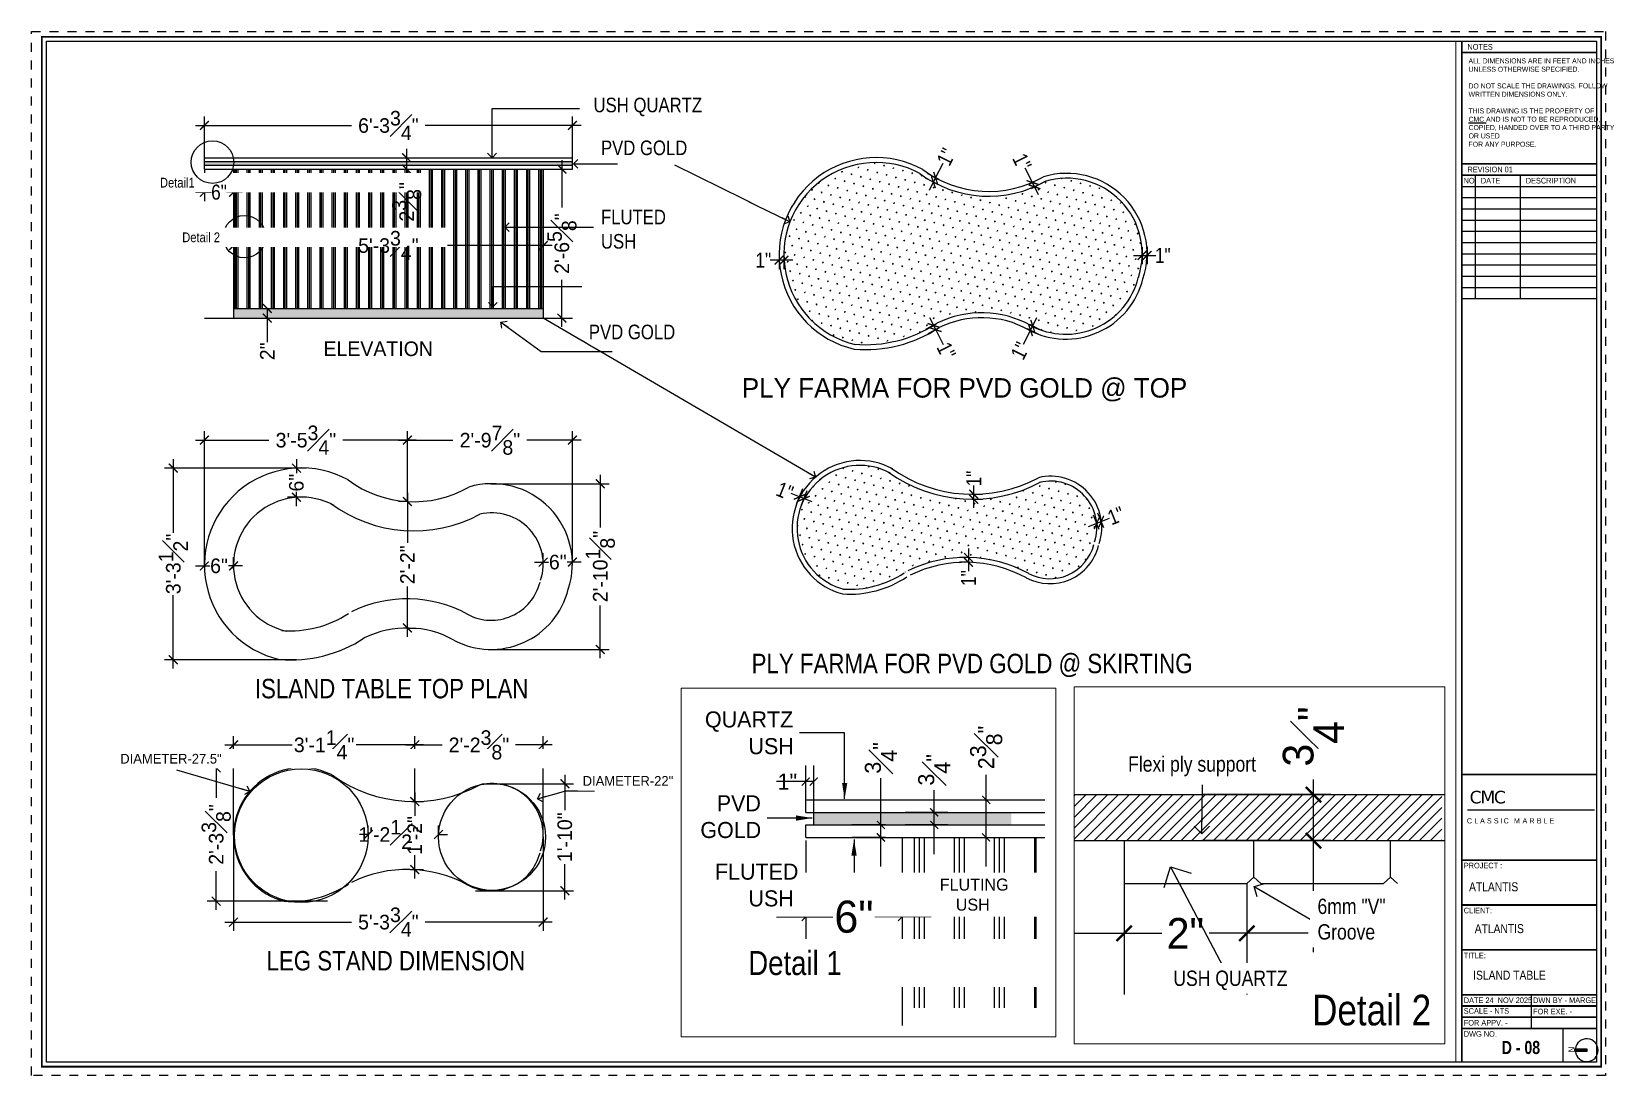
# Paper-space layout 'Island Table' of a CAD drawing. Header units: inches. Extents: x -0.6 to 16.9, y -0.1 to 11.6.
# The model-space entities are those that its viewports show. They can reach past a viewport. Long polylines and large blocks are cut down to what shows.
import ezdxf
from ezdxf.lldxf.tags import DXFTag

# ---------------------------------------------------------------- set-up
doc = ezdxf.new("R2010")
doc.units = ezdxf.units.IN
doc.header["$LTSCALE"] = 0.05
doc.header["$MEASUREMENT"] = 0
doc.header["$PDMODE"] = 3
doc.header["$PDSIZE"] = -4
doc.linetypes.add('A2-XREF-115_FURN$0$HIDDEN', pattern=[0.375, 0.25, -0.125])
doc.linetypes.add('DASHED2', pattern=[0.375, 0.25, -0.125])
doc.layers.get('Defpoints').update_dxf_attribs({"linetype": 'DASHED2'})
for name, color, linetype in [('Bathroom-kitchen', 4, 'Continuous'), ('Civil Dimension - Text', 7, 'Continuous'), ('Flooring Layout', 7, 'Continuous'), ('Furniture text & dimension', 7, 'Continuous'), ('Rk_Sheet format', 40, 'Continuous'), ('Rk_Sheet Format text', 8, 'Continuous'), ('Sheet format', 1, 'Continuous'), ('text', 4, 'Continuous')]:
    doc.layers.add(name, color=color, linetype=linetype)
doc.layers.add('hatch', color=7, linetype='Continuous', lineweight=25)
doc.layers.add('Nplot', color=3, linetype='Continuous', plot=False)
doc.styles.add('4MMOF3-8', font='ARIALN.TTF', dxfattribs={"height": 5.12})
doc.styles.add('9-128OF1-4', font='ARIALN.TTF', dxfattribs={"height": 3.0792})
doc.styles.get("Standard").update_dxf_attribs({"font": 'stylu.ttf', "height": 6})
doc.styles.add('style2', font='stylu.ttf')
doc.styles.add('W1', font='')
doc.styles.add('W2', font='ARIALN.TTF')
doc.styles.get('W1').set_extended_font_data('Arial Black', italic=True)
tags = doc.linetypes.add('A2-XREF-115_FURN$0$DASHED', pattern=[0.75, 0.5, -0.25]).pattern_tags.tags
tags[6:7] = [DXFTag(74, 4), DXFTag(75, 0), DXFTag(340, '0'), DXFTag(46, 1.0), DXFTag(50, 0.0), DXFTag(44, 0.0), DXFTag(45, 0.0)]
tags[4:5] = [DXFTag(74, 4), DXFTag(75, 0), DXFTag(340, '0'), DXFTag(46, 1.0), DXFTag(50, 0.0), DXFTag(44, 0.0), DXFTag(45, 0.0)]
doc.dimstyles.new('Annotative', dxfattribs={"dimtxt": 0.18, "dimasz": 0.18, "dimexe": 0.18, "dimexo": 0.0625, "dimgap": 0.09, "dimtad": 0, "dimtih": 1, "dimtoh": 1, "dimdec": 4, "dimzin": 0, "dimdsep": 46, "dimtxsty": 'Standard', "dimcen": 0.09, "dimadec": 0, "dimazin": 0, "dimtfac": 1, "dimtdec": 4, "dimtofl": 0, "dimtmove": 0, "dimatfit": 3, "dimfxl": 1, "dimtolj": 1, "dimtzin": 0, "dimarcsym": 0})
doc.dimstyles.new('DIM 1-4', dxfattribs={"dimtxt": 3.0792, "dimasz": 1.82, "dimexe": 1.82, "dimexo": 0, "dimgap": 0.09, "dimtad": 0, "dimzin": 0, "dimdsep": 46, "dimlunit": 4, "dimtxsty": '9-128OF1-4', "dimblk": 'ARCHTICK', "dimcen": 1.8125, "dimdle": 1.82, "dimclrd": 8, "dimclre": 8, "dimadec": 0, "dimazin": 0, "dimtfac": 1, "dimtofl": 0, "dimtmove": 0, "dimatfit": 3, "dimldrblk": 'OPEN90', "dimfxl": 1, "dimtolj": 1, "dimtzin": 0, "dimlwd": -1, "dimarcsym": 0})
pattern_1 = [(45, (18314.8522, -3160.7733), (-0.51763809, 1.93185165), [0.25, -1.75]), (135, (18314.9406, -3160.6849), (-1.931851651, 0.517638089), [0.125, -3.33910161]), (135, (18314.9627, -3160.6628), (-1.931851651, 0.517638089), [0.1, -3.36410161]), (135, (18314.9185, -3160.707), (-1.931851651, 0.517638089), [0.1, -3.36410161]), (105, (18314.9848, -3160.6407), (-1.93185165, 0.51763809), [0.08, -1.92]), (165, (18314.8964, -3160.7291), (-1.41421356, -1.41421356), [0.08, -1.92])]

psp = doc.layouts.new('Island Table')

# ---------------------------------------------------------------- texts
at = {"layer": 'Rk_Sheet Format text', "color": 0, "attachment_point": 1, "style": 'W2'}
for s, insert, char_height, width, rotation in [('NOTES', (15.352, 11.43), 0.0625, 1.42206, 0.0497), ('{\\C7;ALL DIMENSIONS ARE IN FEET AND INCHES UNLESS OTHERWISE SPECIFIED.\\P\\PDO NOT SCALE THE DRAWINGS. FOLLOW WRITTEN DIMENSIONS ONLY.\\P\\PTHIS DRAWING IS THE PROPERTY OF\\P\\LCMC \\lAND IS NOT TO BE REPRODUCED, COPIED, HANDED OVER TO A THIRD PARTY OR USED\\PFOR ANY PURPOSE.}', (15.364, 11.27), 0.05567, 1.4156, 0.0497), ('REVISION 01', (15.352, 10.065), 0.0625, 1.42206, 0.0497), ('NO.', (15.309, 9.94), 0.0625, 1.42206, 0.0497), ('DATE', (15.501, 9.94), 0.0625, 1.42206, 0.0497), ('DESCRIPTION', (16.001, 9.94), 0.0625, 1.42206, 0.0497), ('PROJECT :', (15.311, 2.314), 0.0625, 1.42206, 0.0497), ('ATLANTIS', (15.37, 2.096), 0.1, 1.4771, 0.0497), ('CLIENT:', (15.311, 1.814), 0.0625, 1.42206, 0.0497), ('ATLANTIS', (15.433, 1.63), 0.1, 1.4771, 0.0497), ('TITLE:', (15.311, 1.314), 0.0625, 1.42206, 0.0497), ('ISLAND TABLE', (15.416, 1.112), 0.1, 1.31828, 0.0497), ('DATE 24  NOV 2025', (15.311, 0.814), 0.0625, 1.42206, 0.0497), ('DWN BY - MARGE', (16.083, 0.814), 0.0625, 1.42206, 0.0497), ('\\A1;SCALE - NTS', (15.311, 0.695), 0.0625, 1.42206, 0.0497), ('FOR APPV. - ', (15.311, 0.564), 0.0625, 1.42206, 0.0497), ('FOR EXE. - ', (16.083, 0.689), 0.0625, 1.42206, 0.0497), ('DWG NO.', (15.311, 0.439), 0.0625, 1.42206, 0.0497), ('{\\fImpact|b0|i0|c0|p34;D - 08}', (15.734, 0.33), 0.14598, 2.07599, 0.0497), ('N', (16.477, 0.204), 0.0664, 1.76285, 90.9184)]:
    psp.add_mtext(s, dxfattribs=dict(at, insert=insert, char_height=char_height, width=width, rotation=rotation))
at = {"layer": 'Rk_Sheet Format text', "color": 0, "attachment_point": 1}
for s, insert, char_height, width, style in [('{\\fVerdana|b0|i0|c0|p34;\\T0.9;\\C7;CMC}', (15.376, 3.115), 0.14009, 1.36276, 'W1'), ('{\\T1.45;\\C7;CLASSIC MARBLE}', (15.346, 2.81), 0.05781, 2.47777, 'W2')]:
    psp.add_mtext(s, dxfattribs=dict(at, insert=insert, char_height=char_height, width=width, style=style))

msp = doc.modelspace()

# ---------------------------------------------------------------- texts
at = {"layer": 'text', "ltscale": 50, "attachment_point": 4, "style": '4MMOF3-8', "bg_fill": 2}
for s, width, insert, char_height in [('{\\C32;\\c2648525;PVD GOLD}', 53.4935154, (-42172.28003, -12098.84667), 3), ('\\pi3.76277;{\\fStylus BT|b0|i0|c0|p34;\\C32;\\c2648525;PLY FARMA FOR PVD GOLD @ TOP}', 101.6309528, (-42144.58275, -12110.72989), 4), ('{\\C32;\\c2648525;ISLAND TABLE TOP PLAN}', 101.6309528, (-42240.9884, -12172.22586), 4), ('{\\C32;\\c2648525;LEG STAND DIMENSION}', 105.2982983, (-42238.58027, -12228.22102), 4)]:
    msp.add_mtext_dynamic_manual_height_columns(s, width=width, gutter_width=15.396, heights=[0], dxfattribs=dict(at, insert=insert, char_height=char_height))

# ---------------------------------------------------------------- blocks, each defined once
blk = doc.blocks.new('_ArchTick')
at = {"color": 0, "const_width": 0.15}
blk.add_lwpolyline([(-0.5, -0.5), (0.5, 0.5)], dxfattribs=at)
blk = doc.blocks.new('*D498')
at = {"layer": 'Civil Dimension - Text', "color": 8, "ltscale": 50, "transparency": 16777216}
for p, q in [((-42209.602, -12131.892), (-42209.602, -12142.237)), ((-42209.602, -12161.558), (-42209.602, -12151.213))]:
    blk.add_line(p, q, dxfattribs=at)
at = {"layer": 'Civil Dimension - Text', "color": 8, "lineweight": -2, "ltscale": 50, "transparency": 16777216}
for p, q in [((-42209.602, -12133.712), (-42211.422, -12133.712)), ((-42209.644, -12159.738), (-42207.782, -12159.738))]:
    blk.add_line(p, q, dxfattribs=at)
at = {"layer": 'Defpoints', "color": 0, "ltscale": 50, "transparency": 16777216}
for p in [(-42209.602, -12133.712), (-42209.644, -12159.738), (-42209.602, -12159.738)]:
    blk.add_point(p, dxfattribs=at)
at = {"layer": 'Civil Dimension - Text', "color": 8, "ltscale": 50, "transparency": 16777216, "xscale": 1.82, "yscale": 1.82, "zscale": 1.82}
for p, rotation in [((-42209.602, -12133.712), 90), ((-42209.602, -12159.738), 270)]:
    blk.add_blockref('_ArchTick', p, dxfattribs=dict(at, rotation=rotation))
at = {"layer": 'Civil Dimension - Text', "color": 0, "lineweight": 25, "ltscale": 50, "transparency": 16777216, "insert": (-42209.602, -12146.725), "char_height": 3, "attachment_point": 5, "rotation": 90, "style": 'style2'}
blk.add_mtext('\\A1;2\'-2"', dxfattribs=at)
blk = doc.blocks.new('_Open90')
at = {"color": 0, "linetype": 'ByBlock', "lineweight": -2}
for p, q in [((-0.5, 0.5), (0, 0)), ((0, 0), (-1, 0)), ((0, 0), (-0.5, -0.5))]:
    blk.add_line(p, q, dxfattribs=at)
blk = doc.blocks.new('*D515')
at = {"layer": 'Civil Dimension - Text', "color": 8, "lineweight": -2, "ltscale": 50, "transparency": 16777216}
for p, q in [((-42251.369, -12062.976), (-42251.369, -12054.527)), ((-42175.674, -12062.976), (-42175.674, -12054.527))]:
    blk.add_line(p, q, dxfattribs=at)
at = {"layer": 'Civil Dimension - Text', "color": 8, "ltscale": 50, "transparency": 16777216}
for p, q in [((-42253.189, -12056.347), (-42221.104, -12056.347)), ((-42173.854, -12056.347), (-42205.939, -12056.347))]:
    blk.add_line(p, q, dxfattribs=at)
at = {"layer": 'Defpoints', "color": 0, "ltscale": 50, "transparency": 16777216}
for p in [(-42175.674, -12056.347), (-42251.369, -12062.976), (-42175.674, -12062.976)]:
    blk.add_point(p, dxfattribs=at)
at = {"layer": 'Civil Dimension - Text', "color": 8, "ltscale": 50, "transparency": 16777216, "xscale": 1.82, "yscale": 1.82, "zscale": 1.82, "rotation": 180}
blk.add_blockref('_ArchTick', (-42251.369, -12056.347), dxfattribs=at)
at = {"layer": 'Civil Dimension - Text', "color": 8, "ltscale": 50, "transparency": 16777216, "xscale": 1.82, "yscale": 1.82, "zscale": 1.82}
blk.add_blockref('_ArchTick', (-42175.674, -12056.347), dxfattribs=at)
at = {"layer": 'Civil Dimension - Text', "color": 0, "lineweight": 25, "ltscale": 50, "transparency": 16777216, "insert": (-42213.522, -12056.347), "char_height": 3, "attachment_point": 5, "style": 'style2'}
blk.add_mtext('\\A1;6\'-3{\\H1x;\\S3#4;}"', dxfattribs=at)
blk = doc.blocks.new('*D516')
at = {"layer": 'Civil Dimension - Text', "color": 8, "ltscale": 50, "transparency": 16777216}
for p, q in [((-42177.841, -12063.496), (-42177.841, -12073.184)), ((-42177.841, -12097.796), (-42177.841, -12088.108))]:
    blk.add_line(p, q, dxfattribs=at)
at = {"layer": 'Civil Dimension - Text', "color": 8, "lineweight": -2, "ltscale": 50, "transparency": 16777216}
for p, q in [((-42178.678, -12065.316), (-42176.021, -12065.316)), ((-42178.678, -12095.976), (-42176.021, -12095.976))]:
    blk.add_line(p, q, dxfattribs=at)
at = {"layer": 'Defpoints', "color": 0, "ltscale": 50, "transparency": 16777216}
for p in [(-42178.678, -12065.316), (-42178.678, -12095.976), (-42177.841, -12095.976)]:
    blk.add_point(p, dxfattribs=at)
at = {"layer": 'Civil Dimension - Text', "color": 8, "ltscale": 50, "transparency": 16777216, "xscale": 1.82, "yscale": 1.82, "zscale": 1.82}
for p, rotation in [((-42177.841, -12065.316), 90), ((-42177.841, -12095.976), 270)]:
    blk.add_blockref('_ArchTick', p, dxfattribs=dict(at, rotation=rotation))
at = {"layer": 'Civil Dimension - Text', "color": 0, "lineweight": 25, "ltscale": 50, "transparency": 16777216, "insert": (-42177.841, -12080.646), "char_height": 3, "attachment_point": 5, "rotation": 90, "style": 'style2'}
blk.add_mtext('\\A1;2\'-6{\\H1x;\\S5#8;}"', dxfattribs=at)
blk = doc.blocks.new('*D517')
at = {"layer": 'Civil Dimension - Text', "color": 8, "ltscale": 50, "transparency": 16777216}
for p, q in [((-42209.761, -12061.156), (-42209.761, -12065.316)), ((-42209.761, -12065.316), (-42209.761, -12067.136))]:
    blk.add_line(p, q, dxfattribs=at)
at = {"layer": 'Civil Dimension - Text', "color": 8, "lineweight": -2, "ltscale": 50, "transparency": 16777216}
for p, q in [((-42212.082, -12062.976), (-42207.941, -12062.976)), ((-42212.082, -12065.316), (-42207.941, -12065.316))]:
    blk.add_line(p, q, dxfattribs=at)
at = {"layer": 'Defpoints', "color": 0, "ltscale": 50, "transparency": 16777216}
for p in [(-42212.082, -12062.976), (-42212.082, -12065.316), (-42209.761, -12065.316)]:
    blk.add_point(p, dxfattribs=at)
at = {"layer": 'Civil Dimension - Text', "color": 8, "ltscale": 50, "transparency": 16777216, "xscale": 1.82, "yscale": 1.82, "zscale": 1.82}
for p, rotation in [((-42209.761, -12062.976), 90), ((-42209.761, -12065.316), 270)]:
    blk.add_blockref('_ArchTick', p, dxfattribs=dict(at, rotation=rotation))
at = {"layer": 'Civil Dimension - Text', "color": 0, "lineweight": 25, "ltscale": 50, "transparency": 16777216, "insert": (-42209.761, -12072.058), "char_height": 3, "attachment_point": 5, "rotation": 90, "style": 'style2'}
blk.add_mtext('\\A1;2{\\H1x;\\S3#8;}"', dxfattribs=at)
blk = doc.blocks.new('*D518')
at = {"layer": 'Civil Dimension - Text', "color": 8, "lineweight": -2, "ltscale": 50, "transparency": 16777216}
for p, q in [((-42251.368, -12147.244), (-42251.368, -12119.268)), ((-42209.602, -12133.712), (-42209.602, -12119.268))]:
    blk.add_line(p, q, dxfattribs=at)
at = {"layer": 'Civil Dimension - Text', "color": 8, "ltscale": 50, "transparency": 16777216}
for p, q in [((-42253.188, -12121.088), (-42238.102, -12121.088)), ((-42207.782, -12121.088), (-42222.867, -12121.088))]:
    blk.add_line(p, q, dxfattribs=at)
at = {"layer": 'Defpoints', "color": 0, "ltscale": 50, "transparency": 16777216}
for p in [(-42251.368, -12121.088), (-42209.602, -12133.712), (-42251.368, -12147.244)]:
    blk.add_point(p, dxfattribs=at)
at = {"layer": 'Civil Dimension - Text', "color": 8, "ltscale": 50, "transparency": 16777216, "xscale": 1.82, "yscale": 1.82, "zscale": 1.82, "rotation": 180}
blk.add_blockref('_ArchTick', (-42251.368, -12121.088), dxfattribs=at)
at = {"layer": 'Civil Dimension - Text', "color": 8, "ltscale": 50, "transparency": 16777216, "xscale": 1.82, "yscale": 1.82, "zscale": 1.82}
blk.add_blockref('_ArchTick', (-42209.602, -12121.088), dxfattribs=at)
at = {"layer": 'Civil Dimension - Text', "color": 0, "lineweight": 25, "ltscale": 50, "transparency": 16777216, "insert": (-42230.485, -12121.088), "char_height": 3, "attachment_point": 5, "style": 'style2'}
blk.add_mtext('\\A1;3\'-5{\\H1x;\\S3#4;}"', dxfattribs=at)
blk = doc.blocks.new('*D519')
at = {"layer": 'Civil Dimension - Text', "color": 8, "lineweight": -2, "ltscale": 50, "transparency": 16777216}
for p, q in [((-42209.602, -12133.712), (-42209.602, -12119.268)), ((-42175.677, -12146.896), (-42175.677, -12119.268))]:
    blk.add_line(p, q, dxfattribs=at)
at = {"layer": 'Civil Dimension - Text', "color": 8, "ltscale": 50, "transparency": 16777216}
for p, q in [((-42211.422, -12121.088), (-42200.232, -12121.088)), ((-42173.857, -12121.088), (-42185.047, -12121.088))]:
    blk.add_line(p, q, dxfattribs=at)
at = {"layer": 'Defpoints', "color": 0, "ltscale": 50, "transparency": 16777216}
for p in [(-42175.677, -12121.088), (-42209.602, -12133.712), (-42175.677, -12146.896)]:
    blk.add_point(p, dxfattribs=at)
at = {"layer": 'Civil Dimension - Text', "color": 8, "ltscale": 50, "transparency": 16777216, "xscale": 1.82, "yscale": 1.82, "zscale": 1.82, "rotation": 180}
blk.add_blockref('_ArchTick', (-42209.602, -12121.088), dxfattribs=at)
at = {"layer": 'Civil Dimension - Text', "color": 8, "ltscale": 50, "transparency": 16777216, "xscale": 1.82, "yscale": 1.82, "zscale": 1.82}
blk.add_blockref('_ArchTick', (-42175.677, -12121.088), dxfattribs=at)
at = {"layer": 'Civil Dimension - Text', "color": 0, "lineweight": 25, "ltscale": 50, "transparency": 16777216, "insert": (-42192.639, -12121.088), "char_height": 3, "attachment_point": 5, "style": 'style2'}
blk.add_mtext('\\A1;2\'-9{\\H1x;\\S7#8;}"', dxfattribs=at)
blk = doc.blocks.new('*D520')
at = {"layer": 'Civil Dimension - Text', "color": 8, "lineweight": -2, "ltscale": 50, "transparency": 16777216}
for p, q in [((-42239.461, -12093.976), (-42236.604, -12093.976)), ((-42239.461, -12095.976), (-42236.604, -12095.976))]:
    blk.add_line(p, q, dxfattribs=at)
at = {"layer": 'Civil Dimension - Text', "color": 8, "ltscale": 50, "transparency": 16777216}
for p, q in [((-42238.424, -12093.976), (-42238.424, -12097.796)), ((-42238.424, -12095.976), (-42238.424, -12100.939))]:
    blk.add_line(p, q, dxfattribs=at)
at = {"layer": 'Defpoints', "color": 0, "ltscale": 50, "transparency": 16777216}
for p in [(-42239.461, -12093.976), (-42238.424, -12093.976), (-42239.461, -12095.976)]:
    blk.add_point(p, dxfattribs=at)
at = {"layer": 'Civil Dimension - Text', "color": 8, "ltscale": 50, "transparency": 16777216, "xscale": 1.82, "yscale": 1.82, "zscale": 1.82}
for p, rotation in [((-42238.424, -12093.976), 90), ((-42238.424, -12095.976), 270)]:
    blk.add_blockref('_ArchTick', p, dxfattribs=dict(at, rotation=rotation))
at = {"layer": 'Civil Dimension - Text', "color": 0, "lineweight": 25, "ltscale": 50, "transparency": 16777216, "insert": (-42238.424, -12102.802), "char_height": 3, "attachment_point": 5, "rotation": 90, "style": 'style2'}
blk.add_mtext('\\A1;2"', dxfattribs=at)
blk = doc.blocks.new('*D521')
at = {"layer": 'Civil Dimension - Text', "color": 8, "ltscale": 50, "transparency": 16777216}
for p, q in [((-42257.764, -12125.015), (-42257.764, -12140.157)), ((-42257.764, -12168.1), (-42257.764, -12152.957))]:
    blk.add_line(p, q, dxfattribs=at)
at = {"layer": 'Civil Dimension - Text', "color": 8, "lineweight": -2, "ltscale": 50, "transparency": 16777216}
for p, q in [((-42230.342, -12126.835), (-42259.584, -12126.835)), ((-42232.411, -12166.28), (-42259.584, -12166.28))]:
    blk.add_line(p, q, dxfattribs=at)
at = {"layer": 'Defpoints', "color": 0, "ltscale": 50, "transparency": 16777216}
for p in [(-42230.342, -12126.835), (-42257.764, -12166.28), (-42232.411, -12166.28)]:
    blk.add_point(p, dxfattribs=at)
at = {"layer": 'Civil Dimension - Text', "color": 8, "ltscale": 50, "transparency": 16777216, "xscale": 1.82, "yscale": 1.82, "zscale": 1.82}
for p, rotation in [((-42257.764, -12126.835), 90), ((-42257.764, -12166.28), 270)]:
    blk.add_blockref('_ArchTick', p, dxfattribs=dict(at, rotation=rotation))
at = {"layer": 'Civil Dimension - Text', "color": 0, "lineweight": 25, "ltscale": 50, "transparency": 16777216, "insert": (-42257.764, -12146.557), "char_height": 3, "attachment_point": 5, "rotation": 90, "style": 'style2'}
blk.add_mtext('\\A1;3\'-3{\\H1x;\\S1#2;}"', dxfattribs=at)
blk = doc.blocks.new('*D522')
at = {"layer": 'Civil Dimension - Text', "color": 8, "ltscale": 50, "transparency": 16777216}
for p, q in [((-42169.941, -12128.222), (-42169.941, -12139.077)), ((-42169.941, -12165.959), (-42169.941, -12155.103))]:
    blk.add_line(p, q, dxfattribs=at)
at = {"layer": 'Civil Dimension - Text', "color": 8, "lineweight": -2, "ltscale": 50, "transparency": 16777216}
for p, q in [((-42192.388, -12130.042), (-42168.121, -12130.042)), ((-42192.338, -12164.139), (-42168.121, -12164.139))]:
    blk.add_line(p, q, dxfattribs=at)
at = {"layer": 'Defpoints', "color": 0, "ltscale": 50, "transparency": 16777216}
for p in [(-42192.388, -12130.042), (-42192.338, -12164.139), (-42169.941, -12164.139)]:
    blk.add_point(p, dxfattribs=at)
at = {"layer": 'Civil Dimension - Text', "color": 8, "ltscale": 50, "transparency": 16777216, "xscale": 1.82, "yscale": 1.82, "zscale": 1.82}
for p, rotation in [((-42169.941, -12130.042), 90), ((-42169.941, -12164.139), 270)]:
    blk.add_blockref('_ArchTick', p, dxfattribs=dict(at, rotation=rotation))
at = {"layer": 'Civil Dimension - Text', "color": 0, "lineweight": 25, "ltscale": 50, "transparency": 16777216, "insert": (-42169.941, -12147.09), "char_height": 3, "attachment_point": 5, "rotation": 90, "style": 'style2'}
blk.add_mtext('\\A1;2\'-10{\\H1x;\\S1#8;}"', dxfattribs=at)
blk = doc.blocks.new('*D523')
at = {"layer": 'Civil Dimension - Text', "color": 8, "lineweight": -2, "ltscale": 50, "transparency": 16777216}
for p, q in [((-42251.369, -12065.316), (-42251.369, -12071.898)), ((-42245.366, -12065.316), (-42245.366, -12071.898))]:
    blk.add_line(p, q, dxfattribs=at)
at = {"layer": 'Civil Dimension - Text', "color": 8, "ltscale": 50, "transparency": 16777216}
for p, q in [((-42253.189, -12070.078), (-42249.918, -12070.078)), ((-42243.546, -12070.078), (-42246.817, -12070.078))]:
    blk.add_line(p, q, dxfattribs=at)
at = {"layer": 'Defpoints', "color": 0, "ltscale": 50, "transparency": 16777216}
for p in [(-42251.369, -12065.316), (-42245.366, -12065.316), (-42251.369, -12070.078)]:
    blk.add_point(p, dxfattribs=at)
at = {"layer": 'Civil Dimension - Text', "color": 8, "ltscale": 50, "transparency": 16777216, "xscale": 1.82, "yscale": 1.82, "zscale": 1.82, "rotation": 180}
blk.add_blockref('_ArchTick', (-42251.369, -12070.078), dxfattribs=at)
at = {"layer": 'Civil Dimension - Text', "color": 8, "ltscale": 50, "transparency": 16777216, "xscale": 1.82, "yscale": 1.82, "zscale": 1.82}
blk.add_blockref('_ArchTick', (-42245.366, -12070.078), dxfattribs=at)
at = {"layer": 'Civil Dimension - Text', "ltscale": 50, "transparency": 16777216, "insert": (-42248.368, -12070.078), "char_height": 3.0792, "attachment_point": 5, "style": '9-128OF1-4'}
blk.add_mtext('\\A1;6"', dxfattribs=at)
blk = doc.blocks.new('*D524')
at = {"layer": 'Civil Dimension - Text', "color": 8, "lineweight": -2, "ltscale": 50, "transparency": 16777216}
for p, q in [((-42245.366, -12080.646), (-42245.366, -12082.868)), ((-42181.674, -12080.646), (-42181.674, -12082.868))]:
    blk.add_line(p, q, dxfattribs=at)
at = {"layer": 'Civil Dimension - Text', "color": 8, "ltscale": 50, "transparency": 16777216}
for p, q in [((-42247.186, -12081.048), (-42221.077, -12081.048)), ((-42179.854, -12081.048), (-42205.962, -12081.048))]:
    blk.add_line(p, q, dxfattribs=at)
at = {"layer": 'Defpoints', "color": 0, "ltscale": 50, "transparency": 16777216}
for p in [(-42245.366, -12080.646), (-42181.674, -12080.646), (-42181.674, -12081.048)]:
    blk.add_point(p, dxfattribs=at)
at = {"layer": 'Civil Dimension - Text', "color": 8, "ltscale": 50, "transparency": 16777216, "xscale": 1.82, "yscale": 1.82, "zscale": 1.82, "rotation": 180}
blk.add_blockref('_ArchTick', (-42245.366, -12081.048), dxfattribs=at)
at = {"layer": 'Civil Dimension - Text', "color": 8, "ltscale": 50, "transparency": 16777216, "xscale": 1.82, "yscale": 1.82, "zscale": 1.82}
blk.add_blockref('_ArchTick', (-42181.674, -12081.048), dxfattribs=at)
at = {"layer": 'Civil Dimension - Text', "color": 0, "lineweight": 25, "ltscale": 50, "transparency": 16777216, "insert": (-42213.52, -12081.048), "char_height": 3, "attachment_point": 5, "style": 'style2'}
blk.add_mtext('\\A1;5\'-3{\\H1x;\\S3#4;}"', dxfattribs=at)
blk = doc.blocks.new('*D525')
at = {"layer": 'Civil Dimension - Text', "color": 8, "ltscale": 50, "transparency": 16777216}
for p, q in [((-42100.963, -12067.126), (-42099.426, -12064.072)), ((-42102.23, -12069.646), (-42100.963, -12067.126))]:
    blk.add_line(p, q, dxfattribs=at)
at = {"layer": 'Civil Dimension - Text', "color": 8, "lineweight": -2, "ltscale": 50, "transparency": 16777216}
for p, q in [((-42100.253, -12067.483), (-42102.589, -12066.308)), ((-42100.702, -12068.377), (-42103.038, -12067.202))]:
    blk.add_line(p, q, dxfattribs=at)
at = {"layer": 'Defpoints', "color": 0, "ltscale": 50, "transparency": 16777216}
for p in [(-42100.963, -12067.126), (-42100.253, -12067.483), (-42100.702, -12068.377)]:
    blk.add_point(p, dxfattribs=at)
at = {"layer": 'Civil Dimension - Text', "color": 8, "ltscale": 50, "transparency": 16777216, "xscale": 1.82, "yscale": 1.82, "zscale": 1.82}
for p, rotation in [((-42100.963, -12067.126), 63.2946418980757), ((-42101.412, -12068.02), 243.2946418980757)]:
    blk.add_blockref('_ArchTick', p, dxfattribs=dict(at, rotation=rotation))
at = {"layer": 'Civil Dimension - Text', "ltscale": 50, "transparency": 16777216, "insert": (-42098.786, -12062.799), "char_height": 3.0792, "attachment_point": 5, "rotation": 63.2946, "style": '9-128OF1-4'}
blk.add_mtext('\\A1;1"', dxfattribs=at)
blk = doc.blocks.new('*D526')
at = {"layer": 'Civil Dimension - Text', "color": 8, "ltscale": 50, "transparency": 16777216}
for p, q in [((-42081.055, -12068.074), (-42082.546, -12065.111)), ((-42079.788, -12070.593), (-42081.055, -12068.074))]:
    blk.add_line(p, q, dxfattribs=at)
at = {"layer": 'Civil Dimension - Text', "color": 8, "lineweight": -2, "ltscale": 50, "transparency": 16777216}
for p, q in [((-42081.719, -12068.408), (-42079.429, -12067.256)), ((-42081.269, -12069.301), (-42078.98, -12068.149))]:
    blk.add_line(p, q, dxfattribs=at)
at = {"layer": 'Defpoints', "color": 0, "ltscale": 50, "transparency": 16777216}
for p in [(-42081.055, -12068.074), (-42081.719, -12068.408), (-42081.269, -12069.301)]:
    blk.add_point(p, dxfattribs=at)
at = {"layer": 'Civil Dimension - Text', "color": 8, "ltscale": 50, "transparency": 16777216, "xscale": 1.82, "yscale": 1.82, "zscale": 1.82}
for p, rotation in [((-42081.055, -12068.074), 116.7053581078829), ((-42080.606, -12068.967), 296.7053581078829)]:
    blk.add_blockref('_ArchTick', p, dxfattribs=dict(at, rotation=rotation))
at = {"layer": 'Civil Dimension - Text', "ltscale": 50, "transparency": 16777216, "insert": (-42083.186, -12063.838), "char_height": 3.0792, "attachment_point": 5, "rotation": 296.7054, "style": '9-128OF1-4'}
blk.add_mtext('\\A1;1"', dxfattribs=at)
blk = doc.blocks.new('*D527')
at = {"layer": 'Civil Dimension - Text', "color": 8, "ltscale": 50, "transparency": 16777216}
for p, q in [((-42102.213, -12095.844), (-42100.945, -12098.363)), ((-42100.945, -12098.363), (-42099.409, -12101.418))]:
    blk.add_line(p, q, dxfattribs=at)
at = {"layer": 'Civil Dimension - Text', "color": 8, "lineweight": -2, "ltscale": 50, "transparency": 16777216}
for p, q in [((-42100.685, -12097.113), (-42103.021, -12098.288)), ((-42100.236, -12098.006), (-42102.571, -12099.181))]:
    blk.add_line(p, q, dxfattribs=at)
at = {"layer": 'Defpoints', "color": 0, "ltscale": 50, "transparency": 16777216}
for p in [(-42100.685, -12097.113), (-42100.236, -12098.006), (-42100.945, -12098.363)]:
    blk.add_point(p, dxfattribs=at)
at = {"layer": 'Civil Dimension - Text', "color": 8, "ltscale": 50, "transparency": 16777216, "xscale": 1.82, "yscale": 1.82, "zscale": 1.82}
for p, rotation in [((-42101.395, -12097.47), 116.7053581011749), ((-42100.945, -12098.363), 296.705358101175)]:
    blk.add_blockref('_ArchTick', p, dxfattribs=dict(at, rotation=rotation))
at = {"layer": 'Civil Dimension - Text', "ltscale": 50, "transparency": 16777216, "insert": (-42098.768, -12102.691), "char_height": 3.0792, "attachment_point": 5, "rotation": 296.7054, "style": '9-128OF1-4'}
blk.add_mtext('\\A1;1"', dxfattribs=at)
blk = doc.blocks.new('*D499')
at = {"layer": 'Civil Dimension - Text', "color": 8, "ltscale": 50, "transparency": 16777216}
for p, q in [((-42080.175, -12095.935), (-42081.442, -12098.454)), ((-42081.442, -12098.454), (-42082.933, -12101.417))]:
    blk.add_line(p, q, dxfattribs=at)
at = {"layer": 'Civil Dimension - Text', "color": 8, "lineweight": -2, "ltscale": 50, "transparency": 16777216}
for p, q in [((-42081.657, -12097.227), (-42079.367, -12098.379)), ((-42082.106, -12098.12), (-42079.817, -12099.272))]:
    blk.add_line(p, q, dxfattribs=at)
at = {"layer": 'Defpoints', "color": 0, "ltscale": 50, "transparency": 16777216}
for p in [(-42081.657, -12097.227), (-42082.106, -12098.12), (-42081.442, -12098.454)]:
    blk.add_point(p, dxfattribs=at)
at = {"layer": 'Civil Dimension - Text', "color": 8, "ltscale": 50, "transparency": 16777216, "xscale": 1.82, "yscale": 1.82, "zscale": 1.82}
for p, rotation in [((-42080.993, -12097.561), 63.29464189211708), ((-42081.442, -12098.454), 243.2946418921171)]:
    blk.add_blockref('_ArchTick', p, dxfattribs=dict(at, rotation=rotation))
at = {"layer": 'Civil Dimension - Text', "ltscale": 50, "transparency": 16777216, "insert": (-42083.574, -12102.69), "char_height": 3.0792, "attachment_point": 5, "rotation": 63.2946, "style": '9-128OF1-4'}
blk.add_mtext('\\A1;1"', dxfattribs=at)
blk = doc.blocks.new('*D500')
at = {"layer": 'Civil Dimension - Text', "color": 8, "lineweight": -2, "ltscale": 50, "transparency": 16777216}
for p, q in [((-42133.159, -12082.319), (-42133.159, -12085.877)), ((-42132.159, -12082.35), (-42132.159, -12085.877))]:
    blk.add_line(p, q, dxfattribs=at)
at = {"layer": 'Civil Dimension - Text', "color": 8, "ltscale": 50, "transparency": 16777216}
for p, q in [((-42133.159, -12084.057), (-42134.979, -12084.057)), ((-42130.339, -12084.057), (-42133.159, -12084.057))]:
    blk.add_line(p, q, dxfattribs=at)
at = {"layer": 'Defpoints', "color": 0, "ltscale": 50, "transparency": 16777216}
for p in [(-42133.159, -12082.319), (-42132.159, -12082.35), (-42133.159, -12084.057)]:
    blk.add_point(p, dxfattribs=at)
at = {"layer": 'Civil Dimension - Text', "color": 8, "ltscale": 50, "transparency": 16777216, "xscale": 1.82, "yscale": 1.82, "zscale": 1.82, "rotation": 180}
blk.add_blockref('_ArchTick', (-42133.159, -12084.057), dxfattribs=at)
at = {"layer": 'Civil Dimension - Text', "color": 8, "ltscale": 50, "transparency": 16777216, "xscale": 1.82, "yscale": 1.82, "zscale": 1.82}
blk.add_blockref('_ArchTick', (-42132.159, -12084.057), dxfattribs=at)
at = {"layer": 'Civil Dimension - Text', "ltscale": 50, "transparency": 16777216, "insert": (-42136.403, -12084.057), "char_height": 3.0792, "attachment_point": 5, "style": '9-128OF1-4'}
blk.add_mtext('\\A1;1"', dxfattribs=at)
blk = doc.blocks.new('*D501')
at = {"layer": 'Civil Dimension - Text', "color": 8, "lineweight": -2, "ltscale": 50, "transparency": 16777216}
for p, q in [((-42058.468, -12081.357), (-42058.468, -12084.884)), ((-42057.468, -12081.327), (-42057.468, -12084.884))]:
    blk.add_line(p, q, dxfattribs=at)
at = {"layer": 'Civil Dimension - Text', "color": 8, "ltscale": 50, "transparency": 16777216}
for p, q in [((-42060.288, -12083.064), (-42057.468, -12083.064)), ((-42057.468, -12083.064), (-42055.648, -12083.064))]:
    blk.add_line(p, q, dxfattribs=at)
at = {"layer": 'Defpoints', "color": 0, "ltscale": 50, "transparency": 16777216}
for p in [(-42058.468, -12081.357), (-42057.468, -12081.327), (-42057.468, -12083.064)]:
    blk.add_point(p, dxfattribs=at)
at = {"layer": 'Civil Dimension - Text', "color": 8, "ltscale": 50, "transparency": 16777216, "xscale": 1.82, "yscale": 1.82, "zscale": 1.82, "rotation": 180}
blk.add_blockref('_ArchTick', (-42058.468, -12083.064), dxfattribs=at)
at = {"layer": 'Civil Dimension - Text', "color": 8, "ltscale": 50, "transparency": 16777216, "xscale": 1.82, "yscale": 1.82, "zscale": 1.82}
blk.add_blockref('_ArchTick', (-42057.468, -12083.064), dxfattribs=at)
at = {"layer": 'Civil Dimension - Text', "ltscale": 50, "transparency": 16777216, "insert": (-42054.224, -12083.064), "char_height": 3.0792, "attachment_point": 5, "style": '9-128OF1-4'}
blk.add_mtext('\\A1;1"', dxfattribs=at)
blk = doc.blocks.new('*D502')
at = {"layer": 'Civil Dimension - Text', "color": 8, "lineweight": -2, "ltscale": 50, "transparency": 16777216}
for p, q in [((-42245.373, -12202.37), (-42245.373, -12222.062)), ((-42181.684, -12202.709), (-42181.684, -12222.062))]:
    blk.add_line(p, q, dxfattribs=at)
at = {"layer": 'Civil Dimension - Text', "color": 8, "ltscale": 50, "transparency": 16777216}
for p, q in [((-42247.193, -12220.242), (-42221.086, -12220.242)), ((-42179.864, -12220.242), (-42205.971, -12220.242))]:
    blk.add_line(p, q, dxfattribs=at)
at = {"layer": 'Defpoints', "color": 0, "ltscale": 50, "transparency": 16777216}
for p in [(-42245.373, -12202.37), (-42181.684, -12202.709), (-42245.373, -12220.242)]:
    blk.add_point(p, dxfattribs=at)
at = {"layer": 'Civil Dimension - Text', "color": 8, "ltscale": 50, "transparency": 16777216, "xscale": 1.82, "yscale": 1.82, "zscale": 1.82, "rotation": 180}
blk.add_blockref('_ArchTick', (-42245.373, -12220.242), dxfattribs=at)
at = {"layer": 'Civil Dimension - Text', "color": 8, "ltscale": 50, "transparency": 16777216, "xscale": 1.82, "yscale": 1.82, "zscale": 1.82}
blk.add_blockref('_ArchTick', (-42181.684, -12220.242), dxfattribs=at)
at = {"layer": 'Civil Dimension - Text', "color": 0, "lineweight": 25, "ltscale": 50, "transparency": 16777216, "insert": (-42213.528, -12220.242), "char_height": 3, "attachment_point": 5, "style": 'style2'}
blk.add_mtext('\\A1;5\'-3{\\H1x;\\S3#4;}"', dxfattribs=at)
blk = doc.blocks.new('*D503')
at = {"layer": 'Civil Dimension - Text', "color": 8, "ltscale": 50, "transparency": 16777216}
for p, q in [((-42177.229, -12189.958), (-42177.229, -12197.244)), ((-42177.229, -12215.604), (-42177.229, -12208.317))]:
    blk.add_line(p, q, dxfattribs=at)
at = {"layer": 'Civil Dimension - Text', "color": 8, "lineweight": -2, "ltscale": 50, "transparency": 16777216}
for p, q in [((-42194.267, -12191.778), (-42175.409, -12191.778)), ((-42195.621, -12213.784), (-42175.409, -12213.784))]:
    blk.add_line(p, q, dxfattribs=at)
at = {"layer": 'Defpoints', "color": 0, "ltscale": 50, "transparency": 16777216}
for p in [(-42194.267, -12191.778), (-42195.621, -12213.784), (-42177.229, -12213.784)]:
    blk.add_point(p, dxfattribs=at)
at = {"layer": 'Civil Dimension - Text', "color": 8, "ltscale": 50, "transparency": 16777216, "xscale": 1.82, "yscale": 1.82, "zscale": 1.82}
for p, rotation in [((-42177.229, -12191.778), 90), ((-42177.229, -12213.784), 270)]:
    blk.add_blockref('_ArchTick', p, dxfattribs=dict(at, rotation=rotation))
at = {"layer": 'Civil Dimension - Text', "color": 0, "lineweight": 25, "ltscale": 50, "transparency": 16777216, "insert": (-42177.229, -12202.781), "char_height": 3, "attachment_point": 5, "rotation": 90, "style": 'style2'}
blk.add_mtext('\\A1;1\'-10"', dxfattribs=at)
blk = doc.blocks.new('*D504')
at = {"layer": 'Civil Dimension - Text', "color": 8, "ltscale": 50, "transparency": 16777216}
for p, q in [((-42208.1, -12193.603), (-42208.1, -12198.374)), ((-42208.1, -12211.241), (-42208.1, -12206.469))]:
    blk.add_line(p, q, dxfattribs=at)
at = {"layer": 'Civil Dimension - Text', "color": 8, "lineweight": -2, "ltscale": 50, "transparency": 16777216}
for p, q in [((-42208.746, -12195.423), (-42206.28, -12195.423)), ((-42209.073, -12209.421), (-42206.28, -12209.421))]:
    blk.add_line(p, q, dxfattribs=at)
at = {"layer": 'Defpoints', "color": 0, "ltscale": 50, "transparency": 16777216}
for p in [(-42208.746, -12195.423), (-42209.073, -12209.421), (-42208.1, -12209.421)]:
    blk.add_point(p, dxfattribs=at)
at = {"layer": 'Civil Dimension - Text', "color": 8, "ltscale": 50, "transparency": 16777216, "xscale": 1.82, "yscale": 1.82, "zscale": 1.82}
for p, rotation in [((-42208.1, -12195.423), 90), ((-42208.1, -12209.421), 270)]:
    blk.add_blockref('_ArchTick', p, dxfattribs=dict(at, rotation=rotation))
at = {"layer": 'Civil Dimension - Text', "color": 0, "lineweight": 25, "ltscale": 50, "transparency": 16777216, "insert": (-42208.1, -12202.422), "char_height": 3, "attachment_point": 5, "rotation": 90, "style": 'style2'}
blk.add_mtext('\\A1;1\'-2"', dxfattribs=at)
blk = doc.blocks.new('*D505')
at = {"layer": 'Civil Dimension - Text', "color": 8, "ltscale": 50, "transparency": 16777216}
for p, q in [((-42248.944, -12186.685), (-42248.944, -12194.671)), ((-42248.944, -12217.754), (-42248.944, -12209.767))]:
    blk.add_line(p, q, dxfattribs=at)
at = {"layer": 'Civil Dimension - Text', "color": 8, "lineweight": -2, "ltscale": 50, "transparency": 16777216}
for p, q in [((-42228.562, -12188.505), (-42250.764, -12188.505)), ((-42226.072, -12215.934), (-42250.764, -12215.934))]:
    blk.add_line(p, q, dxfattribs=at)
at = {"layer": 'Defpoints', "color": 0, "ltscale": 50, "transparency": 16777216}
for p in [(-42228.562, -12188.505), (-42248.944, -12215.934), (-42226.072, -12215.934)]:
    blk.add_point(p, dxfattribs=at)
at = {"layer": 'Civil Dimension - Text', "color": 8, "ltscale": 50, "transparency": 16777216, "xscale": 1.82, "yscale": 1.82, "zscale": 1.82}
for p, rotation in [((-42248.944, -12188.505), 90), ((-42248.944, -12215.934), 270)]:
    blk.add_blockref('_ArchTick', p, dxfattribs=dict(at, rotation=rotation))
at = {"layer": 'Civil Dimension - Text', "color": 0, "lineweight": 25, "ltscale": 50, "transparency": 16777216, "insert": (-42248.944, -12202.219), "char_height": 3, "attachment_point": 5, "rotation": 90, "style": 'style2'}
blk.add_mtext('\\A1;2\'-3{\\H1x;\\S3#8;}"', dxfattribs=at)
blk = doc.blocks.new('*D506')
at = {"layer": 'Civil Dimension - Text', "color": 8, "lineweight": -2, "ltscale": 50, "transparency": 16777216}
for p, q in [((-42245.373, -12202.37), (-42245.373, -12181.966)), ((-42208.1, -12195.426), (-42208.1, -12181.966))]:
    blk.add_line(p, q, dxfattribs=at)
at = {"layer": 'Civil Dimension - Text', "color": 8, "ltscale": 50, "transparency": 16777216}
for p, q in [((-42247.193, -12183.786), (-42233.331, -12183.786)), ((-42206.28, -12183.786), (-42220.142, -12183.786))]:
    blk.add_line(p, q, dxfattribs=at)
at = {"layer": 'Defpoints', "color": 0, "ltscale": 50, "transparency": 16777216}
for p in [(-42245.373, -12183.786), (-42208.1, -12195.426), (-42245.373, -12202.37)]:
    blk.add_point(p, dxfattribs=at)
at = {"layer": 'Civil Dimension - Text', "color": 8, "ltscale": 50, "transparency": 16777216, "xscale": 1.82, "yscale": 1.82, "zscale": 1.82, "rotation": 180}
blk.add_blockref('_ArchTick', (-42245.373, -12183.786), dxfattribs=at)
at = {"layer": 'Civil Dimension - Text', "color": 8, "ltscale": 50, "transparency": 16777216, "xscale": 1.82, "yscale": 1.82, "zscale": 1.82}
blk.add_blockref('_ArchTick', (-42208.1, -12183.786), dxfattribs=at)
at = {"layer": 'Civil Dimension - Text', "color": 0, "lineweight": 25, "ltscale": 50, "transparency": 16777216, "insert": (-42226.737, -12183.786), "char_height": 3, "attachment_point": 5, "style": 'style2'}
blk.add_mtext('\\A1;3\'-1{\\H1x;\\S1#4;}"', dxfattribs=at)
blk = doc.blocks.new('*D497')
at = {"layer": 'Civil Dimension - Text', "color": 8, "lineweight": -2, "ltscale": 50, "transparency": 16777216}
for p, q in [((-42208.1, -12195.426), (-42208.1, -12181.966)), ((-42181.684, -12202.709), (-42181.684, -12181.966))]:
    blk.add_line(p, q, dxfattribs=at)
at = {"layer": 'Civil Dimension - Text', "color": 8, "ltscale": 50, "transparency": 16777216}
for p, q in [((-42209.92, -12183.786), (-42202.44, -12183.786)), ((-42179.864, -12183.786), (-42187.344, -12183.786))]:
    blk.add_line(p, q, dxfattribs=at)
at = {"layer": 'Defpoints', "color": 0, "ltscale": 50, "transparency": 16777216}
for p in [(-42181.684, -12183.786), (-42208.1, -12195.426), (-42181.684, -12202.709)]:
    blk.add_point(p, dxfattribs=at)
at = {"layer": 'Civil Dimension - Text', "color": 8, "ltscale": 50, "transparency": 16777216, "xscale": 1.82, "yscale": 1.82, "zscale": 1.82, "rotation": 180}
blk.add_blockref('_ArchTick', (-42208.1, -12183.786), dxfattribs=at)
at = {"layer": 'Civil Dimension - Text', "color": 8, "ltscale": 50, "transparency": 16777216, "xscale": 1.82, "yscale": 1.82, "zscale": 1.82}
blk.add_blockref('_ArchTick', (-42181.684, -12183.786), dxfattribs=at)
at = {"layer": 'Civil Dimension - Text', "color": 0, "lineweight": 25, "ltscale": 50, "transparency": 16777216, "insert": (-42194.892, -12183.786), "char_height": 3, "attachment_point": 5, "style": 'style2'}
blk.add_mtext('\\A1;2\'-2{\\H1x;\\S3#8;}"', dxfattribs=at)
blk = doc.blocks.new('*D507')
at = {"layer": 'Civil Dimension - Text', "color": 8, "lineweight": -2, "ltscale": 50, "transparency": 16777216}
for p, q in [((-42217.661, -12202.405), (-42217.661, -12200.397)), ((-42203.202, -12202.364), (-42203.202, -12200.397))]:
    blk.add_line(p, q, dxfattribs=at)
at = {"layer": 'Civil Dimension - Text', "color": 8, "ltscale": 50, "transparency": 16777216}
for p, q in [((-42217.661, -12202.217), (-42219.481, -12202.217)), ((-42203.202, -12202.217), (-42201.382, -12202.217))]:
    blk.add_line(p, q, dxfattribs=at)
at = {"layer": 'Defpoints', "color": 0, "ltscale": 50, "transparency": 16777216}
for p in [(-42217.661, -12202.217), (-42203.202, -12202.364), (-42217.661, -12202.405)]:
    blk.add_point(p, dxfattribs=at)
at = {"layer": 'Civil Dimension - Text', "color": 8, "ltscale": 50, "transparency": 16777216, "xscale": 1.82, "yscale": 1.82, "zscale": 1.82}
blk.add_blockref('_ArchTick', (-42217.661, -12202.217), dxfattribs=at)
at = {"layer": 'Civil Dimension - Text', "color": 8, "ltscale": 50, "transparency": 16777216, "xscale": 1.82, "yscale": 1.82, "zscale": 1.82, "rotation": 180}
blk.add_blockref('_ArchTick', (-42203.202, -12202.217), dxfattribs=at)
at = {"layer": 'Civil Dimension - Text', "color": 0, "lineweight": 25, "ltscale": 50, "transparency": 16777216, "insert": (-42213.461, -12202.217), "char_height": 3, "attachment_point": 5, "style": 'style2'}
blk.add_mtext('\\A1;1\'-2{\\H1x;\\S1#2;}"', dxfattribs=at)
blk = doc.blocks.new('*D508')
at = {"layer": 'Civil Dimension - Text', "color": 8, "lineweight": -2, "ltscale": 50, "transparency": 16777216}
for p, q in [((-42129.477, -12134.053), (-42128.282, -12131.066)), ((-42128.549, -12134.424), (-42127.354, -12131.438))]:
    blk.add_line(p, q, dxfattribs=at)
at = {"layer": 'Civil Dimension - Text', "color": 8, "ltscale": 50, "transparency": 16777216}
for p, q in [((-42128.958, -12132.756), (-42130.648, -12132.08)), ((-42126.34, -12133.804), (-42128.958, -12132.756))]:
    blk.add_line(p, q, dxfattribs=at)
at = {"layer": 'Defpoints', "color": 0, "ltscale": 50, "transparency": 16777216}
for p in [(-42128.958, -12132.756), (-42129.477, -12134.053), (-42128.549, -12134.424)]:
    blk.add_point(p, dxfattribs=at)
at = {"layer": 'Civil Dimension - Text', "color": 8, "ltscale": 50, "transparency": 16777216, "xscale": 1.82, "yscale": 1.82, "zscale": 1.82}
for p, rotation in [((-42128.958, -12132.756), 158.1920852118994), ((-42128.03, -12133.128), 338.1920852118993)]:
    blk.add_blockref('_ArchTick', p, dxfattribs=dict(at, rotation=rotation))
at = {"layer": 'Civil Dimension - Text', "ltscale": 50, "transparency": 16777216, "insert": (-42131.971, -12131.551), "char_height": 3.0792, "attachment_point": 5, "rotation": 338.1921, "style": '9-128OF1-4'}
blk.add_mtext('\\A1;1"', dxfattribs=at)
blk = doc.blocks.new('*D509')
at = {"layer": 'Civil Dimension - Text', "color": 8, "lineweight": -2, "ltscale": 50, "transparency": 16777216}
for p, q in [((-42066.367, -12139.125), (-42067.562, -12136.139)), ((-42067.296, -12139.497), (-42068.49, -12136.51))]:
    blk.add_line(p, q, dxfattribs=at)
at = {"layer": 'Civil Dimension - Text', "color": 8, "ltscale": 50, "transparency": 16777216}
for p, q in [((-42066.886, -12137.829), (-42065.196, -12137.152)), ((-42069.504, -12138.876), (-42066.886, -12137.829))]:
    blk.add_line(p, q, dxfattribs=at)
at = {"layer": 'Defpoints', "color": 0, "ltscale": 50, "transparency": 16777216}
for p in [(-42066.886, -12137.829), (-42066.367, -12139.125), (-42067.296, -12139.497)]:
    blk.add_point(p, dxfattribs=at)
at = {"layer": 'Civil Dimension - Text', "color": 8, "ltscale": 50, "transparency": 16777216, "xscale": 1.82, "yscale": 1.82, "zscale": 1.82}
for p, rotation in [((-42066.886, -12137.829), 21.80791478810065), ((-42067.814, -12138.2), 201.8079147881006)]:
    blk.add_blockref('_ArchTick', p, dxfattribs=dict(at, rotation=rotation))
at = {"layer": 'Civil Dimension - Text', "ltscale": 50, "transparency": 16777216, "insert": (-42063.873, -12136.623), "char_height": 3.0792, "attachment_point": 5, "rotation": 21.8079, "style": '9-128OF1-4'}
blk.add_mtext('\\A1;1"', dxfattribs=at)
blk = doc.blocks.new('*D510')
at = {"layer": 'Civil Dimension - Text', "color": 8, "ltscale": 50, "transparency": 16777216}
for p, q in [((-42093.124, -12132.222), (-42093.124, -12130.402)), ((-42093.124, -12135.042), (-42093.124, -12132.222))]:
    blk.add_line(p, q, dxfattribs=at)
at = {"layer": 'Civil Dimension - Text', "color": 8, "lineweight": -2, "ltscale": 50, "transparency": 16777216}
for p, q in [((-42093.535, -12132.222), (-42091.304, -12132.222)), ((-42093.541, -12133.222), (-42091.304, -12133.222))]:
    blk.add_line(p, q, dxfattribs=at)
at = {"layer": 'Defpoints', "color": 0, "ltscale": 50, "transparency": 16777216}
for p in [(-42093.535, -12132.222), (-42093.124, -12132.222), (-42093.541, -12133.222)]:
    blk.add_point(p, dxfattribs=at)
at = {"layer": 'Civil Dimension - Text', "color": 8, "ltscale": 50, "transparency": 16777216, "xscale": 1.82, "yscale": 1.82, "zscale": 1.82}
for p, rotation in [((-42093.124, -12132.222), 90), ((-42093.124, -12133.222), 270)]:
    blk.add_blockref('_ArchTick', p, dxfattribs=dict(at, rotation=rotation))
at = {"layer": 'Civil Dimension - Text', "ltscale": 50, "transparency": 16777216, "insert": (-42093.124, -12128.977), "char_height": 3.0792, "attachment_point": 5, "rotation": 90, "style": '9-128OF1-4'}
blk.add_mtext('\\A1;1"', dxfattribs=at)
blk = doc.blocks.new('*D511')
at = {"layer": 'Civil Dimension - Text', "color": 8, "ltscale": 50, "transparency": 16777216}
for p, q in [((-42094.201, -12143.396), (-42094.201, -12146.216)), ((-42094.201, -12146.216), (-42094.201, -12148.036))]:
    blk.add_line(p, q, dxfattribs=at)
at = {"layer": 'Civil Dimension - Text', "color": 8, "lineweight": -2, "ltscale": 50, "transparency": 16777216}
for p, q in [((-42094.155, -12145.216), (-42096.021, -12145.216)), ((-42094.178, -12146.216), (-42096.021, -12146.216))]:
    blk.add_line(p, q, dxfattribs=at)
at = {"layer": 'Defpoints', "color": 0, "ltscale": 50, "transparency": 16777216}
for p in [(-42094.155, -12145.216), (-42094.201, -12146.216), (-42094.178, -12146.216)]:
    blk.add_point(p, dxfattribs=at)
at = {"layer": 'Civil Dimension - Text', "color": 8, "ltscale": 50, "transparency": 16777216, "xscale": 1.82, "yscale": 1.82, "zscale": 1.82}
for p, rotation in [((-42094.201, -12145.216), 90), ((-42094.201, -12146.216), 270)]:
    blk.add_blockref('_ArchTick', p, dxfattribs=dict(at, rotation=rotation))
at = {"layer": 'Civil Dimension - Text', "ltscale": 50, "transparency": 16777216, "insert": (-42094.201, -12149.461), "char_height": 3.0792, "attachment_point": 5, "rotation": 90, "style": '9-128OF1-4'}
blk.add_mtext('\\A1;1"', dxfattribs=at)
blk = doc.blocks.new('*D512')
at = {"layer": 'Civil Dimension - Text', "color": 8, "lineweight": -2, "ltscale": 50, "transparency": 16777216}
for p, q in [((-42251.368, -12147.244), (-42251.368, -12145.137)), ((-42245.352, -12147.537), (-42245.352, -12145.137))]:
    blk.add_line(p, q, dxfattribs=at)
at = {"layer": 'Civil Dimension - Text', "color": 8, "ltscale": 50, "transparency": 16777216}
for p, q in [((-42253.188, -12146.957), (-42250.279, -12146.957)), ((-42243.532, -12146.957), (-42246.441, -12146.957))]:
    blk.add_line(p, q, dxfattribs=at)
at = {"layer": 'Defpoints', "color": 0, "ltscale": 50, "transparency": 16777216}
for p in [(-42251.368, -12146.957), (-42251.368, -12147.244), (-42245.352, -12147.537)]:
    blk.add_point(p, dxfattribs=at)
at = {"layer": 'Civil Dimension - Text', "color": 8, "ltscale": 50, "transparency": 16777216, "xscale": 1.82, "yscale": 1.82, "zscale": 1.82, "rotation": 180}
blk.add_blockref('_ArchTick', (-42251.368, -12146.957), dxfattribs=at)
at = {"layer": 'Civil Dimension - Text', "color": 8, "ltscale": 50, "transparency": 16777216, "xscale": 1.82, "yscale": 1.82, "zscale": 1.82}
blk.add_blockref('_ArchTick', (-42245.352, -12146.957), dxfattribs=at)
at = {"layer": 'Civil Dimension - Text', "color": 0, "lineweight": 25, "ltscale": 50, "transparency": 16777216, "insert": (-42248.36, -12146.957), "char_height": 3, "attachment_point": 5, "style": 'style2'}
blk.add_mtext('\\A1;6"', dxfattribs=at)
blk = doc.blocks.new('*D513')
at = {"layer": 'Civil Dimension - Text', "color": 8, "ltscale": 50, "transparency": 16777216}
for p, q in [((-42232.434, -12125.015), (-42232.434, -12127.911)), ((-42232.434, -12134.646), (-42232.434, -12131.75))]:
    blk.add_line(p, q, dxfattribs=at)
at = {"layer": 'Civil Dimension - Text', "color": 8, "lineweight": -2, "ltscale": 50, "transparency": 16777216}
for p, q in [((-42230.342, -12126.835), (-42234.254, -12126.835)), ((-42230.663, -12132.826), (-42234.254, -12132.826))]:
    blk.add_line(p, q, dxfattribs=at)
at = {"layer": 'Defpoints', "color": 0, "ltscale": 50, "transparency": 16777216}
for p in [(-42230.342, -12126.835), (-42232.434, -12132.826), (-42230.663, -12132.826)]:
    blk.add_point(p, dxfattribs=at)
at = {"layer": 'Civil Dimension - Text', "color": 8, "ltscale": 50, "transparency": 16777216, "xscale": 1.82, "yscale": 1.82, "zscale": 1.82}
for p, rotation in [((-42232.434, -12126.835), 90), ((-42232.434, -12132.826), 270)]:
    blk.add_blockref('_ArchTick', p, dxfattribs=dict(at, rotation=rotation))
at = {"layer": 'Civil Dimension - Text', "color": 0, "lineweight": 25, "ltscale": 50, "transparency": 16777216, "insert": (-42232.434, -12129.83), "char_height": 3, "attachment_point": 5, "rotation": 90, "style": 'style2'}
blk.add_mtext('\\A1;6"', dxfattribs=at)
blk = doc.blocks.new('*D514')
at = {"layer": 'Civil Dimension - Text', "color": 8, "lineweight": -2, "ltscale": 50, "transparency": 16777216}
for p, q in [((-42181.676, -12146.78), (-42181.676, -12144.368)), ((-42175.677, -12146.896), (-42175.677, -12144.368))]:
    blk.add_line(p, q, dxfattribs=at)
at = {"layer": 'Civil Dimension - Text', "color": 8, "ltscale": 50, "transparency": 16777216}
for p, q in [((-42183.496, -12146.188), (-42180.596, -12146.188)), ((-42173.857, -12146.188), (-42176.757, -12146.188))]:
    blk.add_line(p, q, dxfattribs=at)
at = {"layer": 'Defpoints', "color": 0, "ltscale": 50, "transparency": 16777216}
for p in [(-42181.676, -12146.188), (-42181.676, -12146.78), (-42175.677, -12146.896)]:
    blk.add_point(p, dxfattribs=at)
at = {"layer": 'Civil Dimension - Text', "color": 8, "ltscale": 50, "transparency": 16777216, "xscale": 1.82, "yscale": 1.82, "zscale": 1.82, "rotation": 180}
blk.add_blockref('_ArchTick', (-42181.676, -12146.188), dxfattribs=at)
at = {"layer": 'Civil Dimension - Text', "color": 8, "ltscale": 50, "transparency": 16777216, "xscale": 1.82, "yscale": 1.82, "zscale": 1.82}
blk.add_blockref('_ArchTick', (-42175.677, -12146.188), dxfattribs=at)
at = {"layer": 'Civil Dimension - Text', "color": 0, "lineweight": 25, "ltscale": 50, "transparency": 16777216, "insert": (-42178.676, -12146.188), "char_height": 3, "attachment_point": 5, "style": 'style2'}
blk.add_mtext('\\A1;6"', dxfattribs=at)
blk = doc.blocks.new('*D832')
at = {"layer": 'Civil Dimension - Text', "color": 8, "lineweight": -2, "ltscale": 50, "transparency": 16777216}
for p, q in [((-42241.298, -12413.647), (-42241.298, -12420.228)), ((-42235.294, -12413.647), (-42235.294, -12420.228))]:
    blk.add_line(p, q, dxfattribs=at)
at = {"layer": 'Civil Dimension - Text', "color": 8, "ltscale": 50, "transparency": 16777216}
for p, q in [((-42243.118, -12418.408), (-42239.605, -12418.408)), ((-42233.474, -12418.408), (-42236.986, -12418.408))]:
    blk.add_line(p, q, dxfattribs=at)
at = {"layer": 'Defpoints', "color": 0, "ltscale": 50, "transparency": 16777216}
for p in [(-42241.298, -12413.647), (-42235.294, -12413.647), (-42241.298, -12418.408)]:
    blk.add_point(p, dxfattribs=at)
at = {"layer": 'Civil Dimension - Text', "color": 8, "ltscale": 50, "transparency": 16777216, "xscale": 0.5, "yscale": 0.5, "zscale": 0.5, "rotation": 180}
blk.add_blockref('_ArchTick', (-42241.298, -12418.408), dxfattribs=at)
at = {"layer": 'Civil Dimension - Text', "color": 8, "ltscale": 50, "transparency": 16777216, "xscale": 0.5, "yscale": 0.5, "zscale": 0.5}
blk.add_blockref('_ArchTick', (-42235.294, -12418.408), dxfattribs=at)
at = {"layer": 'Civil Dimension - Text', "color": 0, "lineweight": 15, "ltscale": 50, "transparency": 16777216, "insert": (-42238.296, -12418.408), "char_height": 3, "attachment_point": 5, "style": 'style2'}
blk.add_mtext('\\A1;{\\H0.66667x;6"}', dxfattribs=at)
blk = doc.blocks.new('*D833')
at = {"layer": 'Civil Dimension - Text', "color": 8, "ltscale": 50, "transparency": 16777216}
for p, q in [((-42230.057, -12411.114), (-42230.057, -12409.551)), ((-42230.057, -12415.274), (-42230.057, -12411.114))]:
    blk.add_line(p, q, dxfattribs=at)
at = {"layer": 'Civil Dimension - Text', "color": 8, "lineweight": -2, "ltscale": 50, "transparency": 16777216}
for p, q in [((-42230.314, -12411.114), (-42228.237, -12411.114)), ((-42230.314, -12413.454), (-42228.237, -12413.454))]:
    blk.add_line(p, q, dxfattribs=at)
at = {"layer": 'Defpoints', "color": 0, "ltscale": 50, "transparency": 16777216}
for p in [(-42230.314, -12411.114), (-42230.057, -12411.114), (-42230.314, -12413.454)]:
    blk.add_point(p, dxfattribs=at)
at = {"layer": 'Civil Dimension - Text', "color": 8, "ltscale": 50, "transparency": 16777216, "xscale": 0.5, "yscale": 0.5, "zscale": 0.5}
for p, rotation in [((-42230.057, -12411.114), 90), ((-42230.057, -12413.454), 270)]:
    blk.add_blockref('_ArchTick', p, dxfattribs=dict(at, rotation=rotation))
at = {"layer": 'Civil Dimension - Text', "color": 0, "lineweight": 15, "ltscale": 50, "transparency": 16777216, "insert": (-42230.057, -12407.85), "char_height": 3, "attachment_point": 5, "rotation": 90, "style": 'style2'}
blk.add_mtext('\\A1;{\\H0.33333x;2{\\H1x;\\S3#8;}"}', dxfattribs=at)
blk = doc.blocks.new('*D834')
at = {"layer": 'Civil Dimension - Text', "color": 8, "ltscale": 50, "transparency": 16777216}
for p, q in [((-42236.615, -12412.674), (-42236.615, -12409.767)), ((-42236.615, -12415.274), (-42236.615, -12412.674))]:
    blk.add_line(p, q, dxfattribs=at)
at = {"layer": 'Civil Dimension - Text', "color": 8, "lineweight": -2, "ltscale": 50, "transparency": 16777216}
for p, q in [((-42236.326, -12412.674), (-42238.435, -12412.674)), ((-42236.326, -12413.454), (-42238.435, -12413.454))]:
    blk.add_line(p, q, dxfattribs=at)
at = {"layer": 'Defpoints', "color": 0, "ltscale": 50, "transparency": 16777216}
for p in [(-42236.615, -12412.674), (-42236.326, -12412.674), (-42236.326, -12413.454)]:
    blk.add_point(p, dxfattribs=at)
at = {"layer": 'Civil Dimension - Text', "color": 8, "ltscale": 50, "transparency": 16777216, "xscale": 0.5, "yscale": 0.5, "zscale": 0.5}
for p, rotation in [((-42236.615, -12412.674), 90), ((-42236.615, -12413.454), 270)]:
    blk.add_blockref('_ArchTick', p, dxfattribs=dict(at, rotation=rotation))
at = {"layer": 'Civil Dimension - Text', "color": 0, "lineweight": 15, "ltscale": 50, "transparency": 16777216, "insert": (-42236.615, -12408.499), "char_height": 3, "attachment_point": 5, "rotation": 90, "style": 'style2'}
blk.add_mtext('\\A1;{\\H0.33333x;{\\H1x;\\S3#4;}"}', dxfattribs=at)
blk = doc.blocks.new('*D835')
at = {"layer": 'Civil Dimension - Text', "color": 8, "ltscale": 50, "transparency": 16777216}
for p, q in [((-42233.293, -12411.894), (-42233.293, -12410.51)), ((-42233.293, -12414.494), (-42233.293, -12411.894))]:
    blk.add_line(p, q, dxfattribs=at)
at = {"layer": 'Civil Dimension - Text', "color": 8, "lineweight": -2, "ltscale": 50, "transparency": 16777216}
for p, q in [((-42232.437, -12411.894), (-42235.113, -12411.894)), ((-42232.437, -12412.674), (-42235.113, -12412.674))]:
    blk.add_line(p, q, dxfattribs=at)
at = {"layer": 'Defpoints', "color": 0, "ltscale": 50, "transparency": 16777216}
for p in [(-42233.293, -12411.894), (-42232.437, -12411.894), (-42232.437, -12412.674)]:
    blk.add_point(p, dxfattribs=at)
at = {"layer": 'Civil Dimension - Text', "color": 8, "ltscale": 50, "transparency": 16777216, "xscale": 0.5, "yscale": 0.5, "zscale": 0.5}
for p, rotation in [((-42233.293, -12411.894), 90), ((-42233.293, -12412.674), 270)]:
    blk.add_blockref('_ArchTick', p, dxfattribs=dict(at, rotation=rotation))
at = {"layer": 'Civil Dimension - Text', "color": 0, "lineweight": 15, "ltscale": 50, "transparency": 16777216, "insert": (-42233.293, -12409.242), "char_height": 3, "attachment_point": 5, "rotation": 90, "style": 'style2'}
blk.add_mtext('\\A1;{\\H0.33333x;{\\H1x;\\S3#4;}"}', dxfattribs=at)
blk = doc.blocks.new('*D836')
at = {"layer": 'Civil Dimension - Text', "color": 8, "lineweight": -2, "ltscale": 50, "transparency": 16777216}
for p, q in [((-42241.298, -12411.894), (-42241.298, -12408.972)), ((-42240.798, -12411.894), (-42240.798, -12408.972))]:
    blk.add_line(p, q, dxfattribs=at)
at = {"layer": 'Civil Dimension - Text', "color": 8, "ltscale": 50, "transparency": 16777216}
for p, q in [((-42240.798, -12409.972), (-42243.118, -12409.972)), ((-42241.298, -12409.972), (-42241.911, -12409.972))]:
    blk.add_line(p, q, dxfattribs=at)
at = {"layer": 'Defpoints', "color": 0, "ltscale": 50, "transparency": 16777216}
for p in [(-42240.798, -12409.972), (-42241.298, -12411.894), (-42240.798, -12411.894)]:
    blk.add_point(p, dxfattribs=at)
at = {"layer": 'Civil Dimension - Text', "color": 8, "ltscale": 50, "transparency": 16777216, "xscale": 0.5, "yscale": 0.5, "zscale": 0.5, "rotation": 180}
blk.add_blockref('_ArchTick', (-42241.298, -12409.972), dxfattribs=at)
at = {"layer": 'Civil Dimension - Text', "color": 8, "ltscale": 50, "transparency": 16777216, "xscale": 0.5, "yscale": 0.5, "zscale": 0.5}
blk.add_blockref('_ArchTick', (-42240.798, -12409.972), dxfattribs=at)
at = {"layer": 'Civil Dimension - Text', "color": 0, "lineweight": 15, "ltscale": 50, "transparency": 16777216, "insert": (-42242.445, -12409.972), "char_height": 3, "attachment_point": 5, "style": 'style2'}
blk.add_mtext('\\A1;{\\H0.33333x;1"}', dxfattribs=at)
blk = doc.blocks.new('*D837')
at = {"layer": 'Civil Dimension - Text', "color": 8, "lineweight": -2, "ltscale": 50, "transparency": 16777216}
for p, q in [((-42152.351, -12417.381), (-42152.351, -12419.194)), ((-42150.351, -12417.381), (-42150.351, -12419.194))]:
    blk.add_line(p, q, dxfattribs=at)
at = {"layer": 'Civil Dimension - Text', "color": 8, "ltscale": 50, "transparency": 16777216}
for p, q in [((-42153.351, -12418.194), (-42151.737, -12418.194)), ((-42149.351, -12418.194), (-42150.966, -12418.194))]:
    blk.add_line(p, q, dxfattribs=at)
at = {"layer": 'Defpoints', "color": 0, "ltscale": 50, "transparency": 16777216}
for p in [(-42152.351, -12417.381), (-42150.351, -12417.381), (-42150.351, -12418.194)]:
    blk.add_point(p, dxfattribs=at)
at = {"layer": 'Civil Dimension - Text', "color": 8, "ltscale": 50, "transparency": 16777216, "xscale": 0.25, "yscale": 0.25, "zscale": 0.25, "rotation": 180}
blk.add_blockref('_ArchTick', (-42152.351, -12418.194), dxfattribs=at)
at = {"layer": 'Civil Dimension - Text', "color": 8, "ltscale": 50, "transparency": 16777216, "xscale": 0.25, "yscale": 0.25, "zscale": 0.25}
blk.add_blockref('_ArchTick', (-42150.351, -12418.194), dxfattribs=at)
at = {"layer": 'Civil Dimension - Text', "color": 0, "lineweight": 15, "ltscale": 50, "transparency": 16777216, "insert": (-42151.351, -12418.194), "char_height": 3, "attachment_point": 5, "style": 'style2'}
blk.add_mtext('\\A1;{\\H0.16667x;2"}', dxfattribs=at)
blk = doc.blocks.new('*D838')
at = {"layer": 'Civil Dimension - Text', "color": 8, "ltscale": 50, "transparency": 16777216}
for p, q in [((-42149.263, -12415.931), (-42149.263, -12415.664)), ((-42149.263, -12418.501), (-42149.263, -12415.931))]:
    blk.add_line(p, q, dxfattribs=at)
at = {"layer": 'Civil Dimension - Text', "color": 8, "lineweight": -2, "ltscale": 50, "transparency": 16777216}
for p, q in [((-42148.978, -12415.931), (-42151.083, -12415.931)), ((-42148.978, -12416.681), (-42151.083, -12416.681))]:
    blk.add_line(p, q, dxfattribs=at)
at = {"layer": 'Defpoints', "color": 0, "ltscale": 50, "transparency": 16777216}
for p in [(-42149.263, -12415.931), (-42148.978, -12415.931), (-42148.978, -12416.681)]:
    blk.add_point(p, dxfattribs=at)
at = {"layer": 'Civil Dimension - Text', "color": 8, "ltscale": 50, "transparency": 16777216, "xscale": 0.25, "yscale": 0.25, "zscale": 0.25}
for p, rotation in [((-42149.263, -12415.931), 90), ((-42149.263, -12416.681), 270)]:
    blk.add_blockref('_ArchTick', p, dxfattribs=dict(at, rotation=rotation))
at = {"layer": 'Civil Dimension - Text', "color": 0, "lineweight": 15, "ltscale": 50, "transparency": 16777216, "insert": (-42149.263, -12414.985), "char_height": 3, "attachment_point": 5, "rotation": 90, "style": 'style2'}
blk.add_mtext('\\A1;{\\H0.16667x;{\\H1x;\\S3#4;}"}', dxfattribs=at)

# ---------------------------------------------------------------- dimensions: what is measured, and where the dimension line sits
at = {"layer": 'Civil Dimension - Text', "lineweight": 25, "ltscale": 50}
for base, p1, p2, picture, middle in [((-42175.6739, -12056.34691), (-42251.36928, -12062.97616), (-42175.6739, -12062.97616), '*D515', (-42213.52159, -12056.34691)), ((-42181.67392, -12081.04819), (-42245.36588, -12080.64616), (-42181.67392, -12080.64616), '*D524', (-42213.5199, -12081.04819)), ((-42251.36775, -12121.08791), (-42209.60158, -12133.71181), (-42251.36775, -12147.24399), '*D518', (-42230.48467, -12121.08791)), ((-42175.67691, -12121.08791), (-42209.60158, -12133.71181), (-42175.67691, -12146.89639), '*D519', (-42192.63925, -12121.08791)), ((-42181.67578, -12146.18769), (-42175.67691, -12146.89639), (-42181.67578, -12146.77994), '*D514', (-42178.67634, -12146.18769)), ((-42251.36775, -12146.9574), (-42245.35227, -12147.53679), (-42251.36775, -12147.24399), '*D512', (-42248.36001, -12146.9574)), ((-42245.37322, -12183.78569), (-42208.10028, -12195.42642), (-42245.37322, -12202.37003), '*D506', (-42226.73675, -12183.78569)), ((-42181.68373, -12183.78569), (-42208.10028, -12195.42642), (-42181.68373, -12202.70858), '*D497', (-42194.892, -12183.78569)), ((-42245.37322, -12220.24172), (-42181.68373, -12202.70858), (-42245.37322, -12202.37003), '*D502', (-42213.52847, -12220.24172))]:
    dim = msp.add_linear_dim(base=base, p1=p1, p2=p2, dimstyle='DIM 1-4', override={"dimtxt": 3, "dimdec": 3, "dimtxsty": 'style2', "dimtdec": 3, "dimfxl": 0, "dimfrac": 1, "dimarcsym": 1}, dxfattribs=at)
    dim.commit()
    dim.dimension.update_dxf_attribs({"geometry": picture, "text_midpoint": middle})
at = {"layer": 'Civil Dimension - Text', "ltscale": 50}
for base, p1, p2, angle, picture, middle in [((-42100.96273, -12067.12632), (-42100.70247, -12068.37666), (-42100.25306, -12067.48333), 63.294642, '*D525', (-42098.78573, -12062.79884)), ((-42081.05492, -12068.07388), (-42081.26921, -12069.30109), (-42081.71861, -12068.40776), 116.705358, '*D526', (-42083.18594, -12063.8378)), ((-42100.94533, -12098.36309), (-42100.68506, -12097.11275), (-42100.23566, -12098.00608), 296.705358, '*D527', (-42098.76833, -12102.69057)), ((-42081.4425, -12098.45423), (-42081.65679, -12097.22702), (-42082.10619, -12098.12035), 243.294642, '*D499', (-42083.57352, -12102.69032))]:
    dim = msp.add_linear_dim(base=base, p1=p1, p2=p2, angle=angle, dimstyle='DIM 1-4', override={"dimclrt": 256, "dimfxl": 0, "dimarcsym": 1}, dxfattribs=at)
    dim.commit()
    dim.dimension.update_dxf_attribs({"geometry": picture, "text_midpoint": middle, "dimtype": 161})
at = {"layer": 'Civil Dimension - Text', "lineweight": 25, "ltscale": 50}
for base, p1, p2, picture, middle in [((-42209.76133, -12065.31616), (-42212.08216, -12062.97616), (-42212.08216, -12065.31616), '*D517', (-42209.76133, -12072.05815)), ((-42177.84111, -12095.97616), (-42178.67753, -12065.31616), (-42178.67753, -12095.97616), '*D516', (-42177.84111, -12080.64616)), ((-42232.4342, -12132.82616), (-42230.34218, -12126.83476), (-42230.6634, -12132.82616), '*D513', (-42232.4342, -12129.83046)), ((-42169.9411, -12164.13891), (-42192.38845, -12130.0418), (-42192.33782, -12164.13891), '*D522', (-42169.9411, -12147.09036)), ((-42209.60158, -12159.73804), (-42209.60158, -12133.71181), (-42209.64404, -12159.73804), '*D498', (-42209.60158, -12146.72493)), ((-42248.94394, -12215.93356), (-42228.56212, -12188.50451), (-42226.07198, -12215.93356), '*D505', (-42248.94394, -12202.21903)), ((-42177.22946, -12213.78372), (-42194.26702, -12191.77791), (-42195.62133, -12213.78372), '*D503', (-42177.22946, -12202.78081))]:
    dim = msp.add_linear_dim(base=base, p1=p1, p2=p2, angle=90, dimstyle='DIM 1-4', override={"dimtxt": 3, "dimdec": 3, "dimtxsty": 'style2', "dimtdec": 3, "dimfxl": 0, "dimfrac": 1, "dimarcsym": 1}, dxfattribs=at)
    dim.commit()
    dim.dimension.update_dxf_attribs({"geometry": picture, "text_midpoint": middle})
at = {"layer": 'Civil Dimension - Text', "ltscale": 50}
dim = msp.add_linear_dim(base=(-42251.36928, -12070.07754), p1=(-42245.36588, -12065.31616), p2=(-42251.36928, -12065.31616), dimstyle='DIM 1-4', override={"dimclrt": 256, "dimfxl": 0, "dimarcsym": 1}, dxfattribs=at)
dim.commit()
dim.dimension.update_dxf_attribs({"geometry": '*D523', "text_midpoint": (-42248.36758, -12070.07754)})
for base, p1, p2, angle, picture, middle in [((-42057.46841, -12083.06407), (-42058.46795, -12081.3567), (-42057.46841, -12081.32659), 180, '*D501', (-42054.2236, -12083.06407)), ((-42093.12394, -12132.22184), (-42093.54065, -12133.22182), (-42093.5348, -12132.22184), 90, '*D510', (-42093.12394, -12128.97703)), ((-42094.20093, -12146.21605), (-42094.1545, -12145.21632), (-42094.17772, -12146.21605), 90, '*D511', (-42094.20093, -12149.46086))]:
    dim = msp.add_linear_dim(base=base, p1=p1, p2=p2, angle=angle, dimstyle='DIM 1-4', override={"dimclrt": 256, "dimfxl": 0, "dimarcsym": 1}, dxfattribs=at)
    dim.commit()
    dim.dimension.update_dxf_attribs({"geometry": picture, "text_midpoint": middle})
at = {"layer": 'Civil Dimension - Text', "lineweight": 25, "ltscale": 50}
for base, p1, p2, picture, middle in [((-42238.42441, -12093.97616), (-42239.46099, -12095.97616), (-42239.46099, -12093.97616), '*D520', (-42238.42441, -12102.80169)), ((-42208.10028, -12209.42066), (-42208.74632, -12195.42283), (-42209.07254, -12209.42066), '*D504', (-42208.10028, -12202.42174))]:
    dim = msp.add_linear_dim(base=base, p1=p1, p2=p2, angle=90, dimstyle='DIM 1-4', override={"dimtxt": 3, "dimdec": 3, "dimtxsty": 'style2', "dimtdec": 3, "dimfxl": 0, "dimfrac": 1, "dimarcsym": 1}, dxfattribs=at)
    dim.commit()
    dim.dimension.update_dxf_attribs({"geometry": picture, "text_midpoint": middle, "dimtype": 160})
at = {"layer": 'Civil Dimension - Text', "ltscale": 50}
for p1, p2, distance, picture, middle in [((-42128.54865, -12134.42417), (-42129.47708, -12134.05268), -1.3965, '*D508', (-42131.97088, -12131.55069)), ((-42067.29555, -12139.4966), (-42066.36712, -12139.1251), 1.3965, '*D509', (-42063.87332, -12136.62311))]:
    dim = msp.add_aligned_dim(p1=p1, p2=p2, distance=distance, dimstyle='DIM 1-4', override={"dimclrt": 256, "dimfxl": 0, "dimarcsym": 1}, dxfattribs=at)
    dim.commit()
    dim.dimension.update_dxf_attribs({"geometry": picture, "text_midpoint": middle})
at = {"layer": 'Civil Dimension - Text', "lineweight": 25, "ltscale": 50}
dim = msp.add_linear_dim(base=(-42217.66096, -12202.2166), p1=(-42203.20244, -12202.36409), p2=(-42217.66096, -12202.40518), dimstyle='DIM 1-4', override={"dimtxt": 3, "dimdec": 3, "dimtxsty": 'style2', "dimtdec": 3, "dimfxl": 0, "dimfrac": 1, "dimarcsym": 1}, dxfattribs=at)
dim.commit()
dim.dimension.update_dxf_attribs({"geometry": '*D507', "text_midpoint": (-42213.46098, -12202.2166), "dimtype": 160})
at = {"layer": 'Civil Dimension - Text', "lineweight": 15, "ltscale": 50}
for base, p1, p2, text, override, picture, middle in [((-42230.05681, -12411.1142), (-42230.31444, -12413.4542), (-42230.31444, -12411.1142), '{\\H0.33333x;<>}', {"dimtxt": 3, "dimasz": 0.5, "dimdec": 3, "dimtxsty": 'style2', "dimtdec": 3, "dimfxl": 0, "dimfrac": 1, "dimarcsym": 1}, '*D833', (-42230.05681, -12407.84986)), ((-42236.61508, -12412.6742), (-42236.32632, -12413.4542), (-42236.32632, -12412.6742), '{\\H0.33333x;<>}', {"dimtxt": 3, "dimasz": 0.5, "dimdec": 3, "dimtxsty": 'style2', "dimtdec": 3, "dimfxl": 0, "dimfrac": 1, "dimarcsym": 1}, '*D834', (-42236.61508, -12408.49889)), ((-42233.29298, -12411.8942), (-42232.43713, -12412.6742), (-42232.43713, -12411.8942), '{\\H0.33333x;<>}', {"dimtxt": 3, "dimasz": 0.5, "dimdec": 3, "dimtxsty": 'style2', "dimtdec": 3, "dimfxl": 0, "dimfrac": 1, "dimarcsym": 1}, '*D835', (-42233.29298, -12409.2424)), ((-42149.26263, -12415.93099), (-42148.97841, -12416.68099), (-42148.97841, -12415.93099), '{\\H0.16667x;<>}', {"dimtxt": 3, "dimasz": 0.25, "dimdec": 3, "dimtxsty": 'style2', "dimtdec": 3, "dimfxl": 0, "dimfrac": 1, "dimarcsym": 1}, '*D838', (-42149.26263, -12414.98473))]:
    dim = msp.add_linear_dim(base=base, p1=p1, p2=p2, angle=90, text=text, dimstyle='DIM 1-4', override=override, dxfattribs=at)
    dim.commit()
    dim.dimension.update_dxf_attribs({"geometry": picture, "text_midpoint": middle, "dimtype": 160})
for base, p1, p2, text, override, picture, middle in [((-42241.29756, -12418.40838), (-42235.29416, -12413.647), (-42241.29756, -12413.647), '{\\H0.66667x;<>}', {"dimtxt": 3, "dimasz": 0.5, "dimdec": 3, "dimtxsty": 'style2', "dimtdec": 3, "dimfxl": 0, "dimfrac": 1, "dimarcsym": 1}, '*D832', (-42238.29586, -12418.40838)), ((-42150.35128, -12418.19382), (-42152.35128, -12417.38099), (-42150.35128, -12417.38099), '{\\H0.16667x;<>}', {"dimtxt": 3, "dimasz": 0.25, "dimexe": 1, "dimdec": 3, "dimtxsty": 'style2', "dimdle": 1, "dimtdec": 3, "dimfxl": 0, "dimfrac": 1, "dimarcsym": 1}, '*D837', (-42151.35128, -12418.19382))]:
    dim = msp.add_linear_dim(base=base, p1=p1, p2=p2, text=text, dimstyle='DIM 1-4', override=override, dxfattribs=at)
    dim.commit()
    dim.dimension.update_dxf_attribs({"geometry": picture, "text_midpoint": middle})

# ---------------------------------------------------------------- hatches: boundary and pattern name
at = {"layer": 'Civil Dimension - Text', "ltscale": 50, "true_color": 0xf8f6b0}
h = msp.add_hatch(color=51, dxfattribs=at)
h.dxf.hatch_style = 1
h.paths.add_polyline_path([(-42251.36928, -12063.75616), (-42251.36928, -12064.53616), (-42175.6739, -12064.53616), (-42175.6739, -12063.75616)])
at = {"layer": 'Civil Dimension - Text', "ltscale": 50}
h = msp.add_hatch(dxfattribs=at)
h.set_pattern_fill('PLAST', color=256, scale=10, angle=90)
h.set_pattern_definition([(90, (29425.567, -3758.663), (-2.5, 2e-16), []), (90, (29425.2544, -3758.663), (-2.5, 2e-16), []), (90, (29424.942, -3758.663), (-2.5, 2e-16), [])])
h.paths.add_polyline_path([(-42245.36588, -12065.31616), (-42245.36588, -12093.97616), (-42181.67392, -12093.97616), (-42181.67392, -12065.31616)])
h.paths.add_polyline_path([(-42204.71448, -12078.06401), (-42204.71448, -12066.25654), (-42214.76426, -12066.25654), (-42214.76426, -12078.06401)], flags=24)
h.paths.add_polyline_path([(-42234.97638, -12105.74788), (-42234.97638, -12100.05974), (-42241.92733, -12100.05974), (-42241.92733, -12105.74788)], flags=9)
h.paths.add_polyline_path([(-42222.0975, -12086.08626), (-42205.08286, -12086.08626), (-42205.08286, -12076.01013), (-42222.0975, -12076.01013)], flags=24)
at = {"layer": 'Civil Dimension - Text', "ltscale": 50, "true_color": 0xf8f6b0}
h = msp.add_hatch(color=51, dxfattribs=at)
h.dxf.hatch_style = 1
h.paths.add_polyline_path([(-42181.67392, -12093.97616), (-42245.36588, -12093.97616), (-42245.36588, -12095.97616), (-42181.67392, -12095.97616)])
h = msp.add_hatch(color=51, dxfattribs=at)
h.dxf.hatch_style = 1
h.paths.add_polyline_path([(-42228.48552, -12411.8942), (-42240.79756, -12411.8942), (-42240.79756, -12412.6742), (-42228.48552, -12412.6742)])
at = {"layer": 'Civil Dimension - Text', "ltscale": 50}
h = msp.add_hatch(dxfattribs=at)
h.set_pattern_fill('PLAST', color=256, scale=10, angle=90)
h.set_pattern_definition([(90, (29148.5933, -3967.335), (-2.5, 2e-16), []), (90, (29148.2808, -3967.335), (-2.5, 2e-16), []), (90, (29147.9683, -3967.335), (-2.5, 2e-16), [])])
h.paths.add_polyline_path([(-42226.97051, -12413.4542), (-42235.29416, -12413.4542), (-42235.29416, -12424.07545), (-42226.97051, -12424.07545)])
at = {"layer": 'hatch', "ltscale": 50, "true_color": 0xc9b81d}
h = msp.add_hatch(dxfattribs=at)
h.set_pattern_fill('SWAMP', color=52, scale=2, angle=45)
h.set_pattern_definition(pattern_1)
h.paths.add_polyline_path([(-42079.43934, -12129.75237, -0.28441255), (-42110.61609, -12127.69658, 1.10886473), (-42119.9219, -12151.74615, 0.16474556), (-42107.0977, -12148.19228, -0.24912278), (-42081.83834, -12148.52315, 0.49567245), (-42068.34213, -12142.28114, 0.59332714)])
at = {"layer": 'hatch', "ltscale": 50}
h = msp.add_hatch(dxfattribs=at)
h.set_pattern_fill('ANSI31', color=36)
h.set_pattern_definition([(45, (29805.43217, -4005.56854), (-0.08838834765, 0.08838834765), [])])
h.paths.add_polyline_path([(-42147.16859, -12415.93099), (-42153.77776, -12415.93099), (-42153.77776, -12416.68099), (-42147.16859, -12416.68099)])

# ---------------------------------------------------------------- linework, layer by layer
at = {"color": 36, "ltscale": 50}
for p, q in [((-42153.96129, -12415.93099), (-42146.90534, -12415.93099)), ((-42153.96129, -12416.68099), (-42146.90534, -12416.68099))]:
    msp.add_line(p, q, dxfattribs=at)
at = {"ltscale": 50}
for p, q in [((-42152.35128, -12416.68099), (-42152.35128, -12417.38099)), ((-42150.23628, -12417.27969), (-42150.23628, -12416.68099)), ((-42148.00628, -12417.27969), (-42148.00628, -12416.68099)), ((-42152.35128, -12417.38099), (-42150.35128, -12417.38099)), ((-42150.35128, -12417.38099), (-42150.23628, -12417.27969)), ((-42150.12128, -12417.38099), (-42150.23628, -12417.27969)), ((-42150.12128, -12417.38099), (-42148.12128, -12417.38099)), ((-42148.12128, -12417.38099), (-42148.00628, -12417.27969)), ((-42147.89128, -12417.38099), (-42148.00628, -12417.27969))]:
    msp.add_line(p, q, dxfattribs=at)
at = {"layer": 'Bathroom-kitchen', "color": 177, "ltscale": 50, "true_color": 0x293189}
for centre, radius, start, end in [((-42090.05809, -12047.21761), 22.68561, 233.393779, 299.845454), ((-42074.0026, -12082.72741), 16.53465, 341.729616, 106.751785), ((-42074.15625, -12083.94843), 16.34244, 241.876051, 345.967375), ((-42091.4707, -12115.81373), 19.92378, 61.158681, 116.181254), ((-42116.51381, -12139.2397), 13.96251, 61.192598, 255.191573), ((-42231.41091, -12146.76864), 19.96251, 61.192598, 256.943547), ((-42093.36684, -12103.53672), 28.68561, 234.33081, 298.235739), ((-42077.31135, -12139.04652), 10.53465, 341.729616, 103.640157), ((-42208.26394, -12111.06567), 22.68561, 233.393779, 299.845454), ((-42192.20845, -12146.57547), 16.53465, 341.729616, 106.751785), ((-42077.46499, -12140.26754), 10.34244, 241.876051, 345.967375), ((-42094.77944, -12172.13284), 25.92378, 61.158681, 116.181254), ((-42118.7564, -12131.03679), 21.74214, 266.503337, 303.189547), ((-42192.36209, -12147.79649), 16.34244, 241.876051, 345.967375), ((-42209.67654, -12179.66179), 19.92378, 61.158681, 116.181254), ((-42233.65349, -12138.56573), 27.74214, 265.312406, 303.189547)]:
    msp.add_arc(centre, radius, start, end, dxfattribs=at)
at = {"layer": 'Bathroom-kitchen', "color": 67, "ltscale": 50, "true_color": 0x727430}
for centre, radius, start, end in [((-42090.05809, -12047.21761), 23.68561, 233.393779, 299.845454), ((-42074.0026, -12082.72741), 15.53465, 341.729616, 106.751785), ((-42074.15625, -12083.94843), 15.34244, 241.876051, 345.967375), ((-42091.4707, -12115.81373), 20.92378, 61.158681, 116.181254), ((-42116.51381, -12139.2397), 12.96251, 61.192598, 255.191573), ((-42093.36684, -12103.53672), 29.68561, 234.33081, 298.235739), ((-42077.31135, -12139.04652), 9.53465, 341.729616, 103.640157), ((-42077.46499, -12140.26754), 9.34244, 241.876051, 345.967375), ((-42094.77944, -12172.13284), 26.92378, 61.158681, 116.181254), ((-42118.7564, -12131.03679), 20.74214, 266.503337, 303.189547)]:
    msp.add_arc(centre, radius, start, end, dxfattribs=at)
at = {"layer": 'Bathroom-kitchen', "color": 177, "linetype": 'A2-XREF-115_FURN$0$HIDDEN', "ltscale": 100, "true_color": 0x293189}
for centre, radius, start, end in [((-42231.41091, -12146.76864), 13.96251, 61.192598, 256.943547), ((-42208.26394, -12111.06567), 28.68561, 233.393779, 298.235739), ((-42192.20845, -12146.57547), 10.53465, 341.729616, 103.640157), ((-42192.36209, -12147.79649), 10.34244, 241.876051, 345.967375), ((-42209.67654, -12179.66179), 25.92378, 61.158681, 116.181254), ((-42233.65349, -12138.56573), 21.74214, 265.312406, 303.189547), ((-42231.41091, -12202.44425), 13.96251, 61.192598, 255.191573), ((-42208.26394, -12166.74128), 28.68561, 234.33081, 298.235739), ((-42192.20845, -12202.25108), 10.53465, 341.729616, 103.640157), ((-42192.36209, -12203.4721), 10.34244, 241.876051, 345.967375), ((-42209.67654, -12235.3374), 25.92378, 61.158681, 116.181254), ((-42233.65349, -12194.24134), 21.74214, 266.503337, 303.189547)]:
    msp.add_arc(centre, radius, start, end, dxfattribs=at)
at = {"layer": 'Civil Dimension - Text', "ltscale": 50}
for p, q in [((-42251.36928, -12065.31616), (-42251.36928, -12062.97616)), ((-42251.36928, -12062.97616), (-42175.6739, -12062.97616)), ((-42175.6739, -12065.31616), (-42175.6739, -12062.97616)), ((-42251.36928, -12063.75616), (-42175.6739, -12063.75616)), ((-42251.36928, -12064.53616), (-42175.6739, -12064.53616)), ((-42251.36928, -12065.31616), (-42175.6739, -12065.31616)), ((-42245.36588, -12065.31616), (-42245.36588, -12095.97616)), ((-42181.67392, -12065.31616), (-42181.67392, -12095.97616)), ((-42245.36588, -12093.97616), (-42181.67392, -12093.97616)), ((-42251.36928, -12095.97616), (-42175.6739, -12095.97616)), ((-42241.29756, -12411.8942), (-42241.29756, -12411.1142)), ((-42241.29756, -12411.1142), (-42226.39307, -12411.1142)), ((-42241.29756, -12411.8942), (-42226.39307, -12411.8942)), ((-42240.79756, -12412.6742), (-42240.79756, -12411.8942)), ((-42241.29756, -12413.4542), (-42241.29756, -12412.6742)), ((-42241.29756, -12412.6742), (-42226.39307, -12412.6742)), ((-42241.29756, -12413.4542), (-42226.39307, -12413.4542)), ((-42235.29416, -12413.4542), (-42235.29416, -12425.16683)), ((-42226.97051, -12413.4542), (-42226.97051, -12424.07545))]:
    msp.add_line(p, q, dxfattribs=at)
for centre, radius in [((-42231.41091, -12202.44425), 13.75), ((-42192.20808, -12202.71643), 11)]:
    msp.add_circle(centre, radius, dxfattribs=at)
at = {"layer": 'text', "color": 244, "linetype": 'A2-XREF-115_FURN$0$DASHED', "ltscale": 50, "true_color": 0x991b1e}
msp.add_circle((-42243.10106, -12079.22736), 4.3692, dxfattribs=at)

msp.set_redraw_order([(e.dxf.handle, doc.entitydb.next_handle()) for e in msp.query("TEXT MTEXT ATTDEF DIMENSION ARC_DIMENSION")])  # texts and dimensions are drawn at this point

# ---------------------------------------------------------------- leaders
at = {"layer": 'Civil Dimension - Text', "ltscale": 50}
for points, dimstyle, override in [([(-42192.19911, -12062.97616), (-42192.19911, -12052.87171), (-42174.17884, -12052.87171)], 'DIM 1-4', {"dimgap": 0.09, "dimtad": 0, "dimclrt": 256, "dimfxl": 0, "dimarcsym": 1}), ([(-42175.43041, -12064.23655), (-42166.40904, -12064.23655)], 'DIM 1-4', {"dimgap": 0.09, "dimtad": 0, "dimclrt": 256, "dimfxl": 0, "dimarcsym": 1}), ([(-42189.59472, -12077.26831), (-42166.40904, -12077.26831)], 'DIM 1-4', {"dimgap": 0.09, "dimtad": 0, "dimclrt": 256, "dimfxl": 0, "dimarcsym": 1}), ([(-42192.05102, -12093.66685), (-42192.05102, -12089.44643), (-42173.69834, -12089.44643)], 'DIM 1-4', {"dimgap": 0.09, "dimtad": 0, "dimclrt": 256, "dimfxl": 0, "dimarcsym": 1}), ([(-42242.00829, -12193.3532), (-42257.04821, -12189.00514)], 'DIM 1-4', {"dimclrt": 256, "dimfxl": 0, "dimarcsym": 1}), ([(-42182.85073, -12194.85886), (-42177.03691, -12193.21916), (-42171.10352, -12193.21916)], 'DIM 1-4', {"dimclrt": 256, "dimfxl": 0, "dimarcsym": 1}), ([(-42238.87535, -12411.05142), (-42238.87535, -12406.92986), (-42244.49827, -12406.92986)], 'Annotative', {"dimscale": 0, "dimasz": 1}), ([(-42240.89857, -12412.24564), (-42246.04811, -12412.24564)], 'Annotative', {"dimscale": 0, "dimasz": 1}), ([(-42151.08395, -12416.57121), (-42151.07436, -12415.77482)], 'DIM 1-4', {"dimasz": 0.25, "dimclrt": 256, "dimfxl": 0, "dimarcsym": 1}), ([(-42151.59411, -12417.10969), (-42150.67993, -12418.84217)], 'DIM 1-4', {"dimasz": 0.5, "dimclrt": 256, "dimfxl": 0, "dimarcsym": 1}), ([(-42150.22829, -12417.42879), (-42149.31723, -12417.96205)], 'DIM 1-4', {"dimasz": 0.25, "dimclrt": 256, "dimfxl": 0, "dimarcsym": 1})]:
    msp.add_leader(points, dimstyle=dimstyle, override=override, dxfattribs=at)

# ---------------------------------------------------------------- next in the draw order: linework, layer by layer
at = {"layer": 'Bathroom-kitchen', "color": 67, "ltscale": 50, "true_color": 0x727430}
msp.add_arc((-42115.44765, -12074.71767), 26.74214, 265.312406, 303.189547, dxfattribs=at)
at = {"layer": 'Bathroom-kitchen', "color": 177, "ltscale": 50, "true_color": 0x293189}
msp.add_arc((-42115.44765, -12074.71767), 27.74214, 265.312406, 303.189547, dxfattribs=at)

# ---------------------------------------------------------------- next in the draw order: texts
at = {"layer": 'text', "ltscale": 50, "attachment_point": 4, "style": '4MMOF3-8', "bg_fill": 2}
for s, width, insert, char_height in [('{\\C30;\\c2254834; USH QUARTZ}', 53.4935154, (-42172.28003, -12052.5398), 3), ('{\\C32;\\c2648525;PVD GOLD}', 53.4935154, (-42169.79171, -12060.96237), 3), ('{\\C242;\\c2564301;Detail1}', 53.4935154, (-42260.49983, -12068.11855), 2), ('{\\C32;\\c2648525;FLUTED\\PUSH}', 53.4935154, (-42169.79171, -12077.69652), 3), ('{\\C244;\\c1973145;Detail 2}', 53.4935154, (-42255.92179, -12079.36527), 2), ('{\\fStylus BT|b0|i0|c0|p34;\\C32;\\c2648525;ELEVATION}', 31.2870777, (-42226.86932, -12102.30304), 3), ('\\pi5.77591;{\\C32;\\c2648525;PLY FARMA FOR PVD GOLD @ SKIRTING}', 101.6309528, (-42144.58275, -12167.43745), 4), ('{\\fStylus BT|b0|i0|c0|p34;\\C30;\\c2254834;DIAMETER-27.5"}', 105.2982983, (-42268.67049, -12186.63902), 2), ('{\\fStylus BT|b0|i0|c0|p34;\\C32;\\c2648525;DIAMETER-22"}', 105.2982983, (-42173.55899, -12191.19181), 2), ('{\\C32;\\c2648525;Flexi ply support}', 53.4935154, (-42152.28508, -12415.47059), 0.25), ('{\\C32;\\c2648525;6mm "V"\\PGroove}', 53.4935154, (-42149.19713, -12417.96379), 0.25), ('{\\C32;\\c2648525;USH QUARTZ}', 53.4935154, (-42151.54732, -12418.96097), 0.25)]:
    msp.add_mtext_dynamic_manual_height_columns(s, width=width, gutter_width=15.396, heights=[0], dxfattribs=dict(at, insert=insert, char_height=char_height))
at = {"layer": 'text', "ltscale": 10, "attachment_point": 4, "style": '4MMOF3-8', "bg_fill": 2}
for s, width, insert, char_height in [('\\pi102.67019;{\\fStylus BT|b0|i0|c0|p34;\\C32;\\c2648525;PVD \\P\\pi101.64749;GOLD}', 105.2982983, (-42349.51401, -12412.16541), 1), ('{\\C244;\\c1973145;Detail 1}', 53.4935154, (-42244.88242, -12421.29199), 1.5)]:
    msp.add_mtext_dynamic_manual_height_columns(s, width=width, gutter_width=15.396, heights=[0], dxfattribs=dict(at, insert=insert, char_height=char_height))

# ---------------------------------------------------------------- next in the draw order: dimensions: what is measured, and where the dimension line sits
at = {"layer": 'Civil Dimension - Text', "lineweight": 25, "ltscale": 50}
dim = msp.add_linear_dim(base=(-42257.76447, -12166.28002), p1=(-42230.34218, -12126.83476), p2=(-42232.41063, -12166.28002), angle=90, dimstyle='DIM 1-4', override={"dimtxt": 3, "dimdec": 3, "dimtxsty": 'style2', "dimtdec": 3, "dimfxl": 0, "dimfrac": 1, "dimarcsym": 1}, dxfattribs=at)
dim.commit()
dim.dimension.update_dxf_attribs({"geometry": '*D521', "text_midpoint": (-42257.76447, -12146.55739)})

# ---------------------------------------------------------------- next in the draw order: leaders
at = {"layer": 'Civil Dimension - Text', "ltscale": 50}
for points in [[(-42125.68649, -12128.71289), (-42181.67392, -12095.97616)], [(-42190.36684, -12096.78261), (-42182.09155, -12102.8609), (-42167.50619, -12102.8609)]]:
    msp.add_leader(points, dimstyle='DIM 1-4', override={"dimclrt": 256, "dimfxl": 0, "dimarcsym": 1}, dxfattribs=at)

# ---------------------------------------------------------------- next in the draw order: hatches: boundary and pattern name
at = {"layer": 'hatch', "ltscale": 50, "true_color": 0xc9b81d}
h = msp.add_hatch(dxfattribs=at)
h.set_pattern_fill('SWAMP', color=52, scale=2, angle=45)
h.set_pattern_definition(pattern_1)
h.paths.add_polyline_path([(-42081.38301, -12097.48225, 0.48884979), (-42059.26273, -12087.63268, 0.60530264), (-42078.37298, -12067.82019, -0.2962037), (-42104.12603, -12066.27282, 1.14359479), (-42117.55989, -12101.37626, 0.1666617), (-42100.75861, -12097.06435, -0.24551354)])

# ---------------------------------------------------------------- next in the draw order: linework, layer by layer
at = {"layer": 'Bathroom-kitchen', "color": 177, "ltscale": 50, "true_color": 0x293189}
msp.add_arc((-42113.20507, -12082.92058), 19.96251, 61.192598, 256.943547, dxfattribs=at)
at = {"layer": 'Bathroom-kitchen', "color": 67, "ltscale": 50, "true_color": 0x727430}
msp.add_arc((-42113.20507, -12082.92058), 18.96251, 61.192598, 256.943547, dxfattribs=at)
at = {"layer": 'text', "color": 244, "linetype": 'A2-XREF-115_FURN$0$DASHED', "ltscale": 50, "true_color": 0x991b1e}
msp.add_circle((-42249.70642, -12063.88072), 4.3692, dxfattribs=at)

# ---------------------------------------------------------------- next in the draw order: texts
at = {"layer": 'text', "ltscale": 50, "insert": (-42149.28638, -12419.44867), "char_height": 0.5, "attachment_point": 4, "style": '4MMOF3-8', "bg_fill": 2}
msp.add_mtext_dynamic_manual_height_columns('{\\C244;\\c1973145;Detail 2}', width=53.4935154, gutter_width=15.396, heights=[0], dxfattribs=at)

# ---------------------------------------------------------------- next in the draw order: dimensions: what is measured, and where the dimension line sits
at = {"layer": 'Civil Dimension - Text', "ltscale": 50}
dim = msp.add_linear_dim(base=(-42133.15852, -12084.05694), p1=(-42132.15897, -12082.34957), p2=(-42133.15852, -12082.31945), dimstyle='DIM 1-4', override={"dimclrt": 256, "dimfxl": 0, "dimarcsym": 1}, dxfattribs=at)
dim.commit()
dim.dimension.update_dxf_attribs({"geometry": '*D500', "text_midpoint": (-42136.40333, -12084.05694)})
at = {"layer": 'Civil Dimension - Text', "lineweight": 15, "ltscale": 50}
dim = msp.add_linear_dim(base=(-42240.79756, -12409.97185), p1=(-42241.29756, -12411.8942), p2=(-42240.79756, -12411.8942), text='{\\H0.33333x;1"}', dimstyle='DIM 1-4', override={"dimtxt": 3, "dimasz": 0.5, "dimexe": 1, "dimdec": 3, "dimtxsty": 'style2', "dimtdec": 3, "dimfxl": 0, "dimfrac": 1, "dimarcsym": 1}, dxfattribs=at)
dim.commit()
dim.dimension.update_dxf_attribs({"geometry": '*D836', "text_midpoint": (-42242.44499, -12409.97185), "dimtype": 160})

# ---------------------------------------------------------------- next in the draw order: leaders
at = {"layer": 'Civil Dimension - Text', "ltscale": 50}
for points, dimstyle, override in [([(-42130.91615, -12076.14606), (-42154.58277, -12064.49324)], 'DIM 1-4', {"dimclrt": 256, "dimfxl": 0, "dimarcsym": 1}), ([(-42238.29018, -12413.58657), (-42238.29018, -12416.47427), (-42244.16805, -12416.47427)], 'Annotative', {"dimscale": 0, "dimasz": 1})]:
    msp.add_leader(points, dimstyle=dimstyle, override=override, dxfattribs=at)

# ---------------------------------------------------------------- next in the draw order: texts
at = {"layer": 'text', "ltscale": 10, "char_height": 1, "attachment_point": 4, "style": '4MMOF3-8', "bg_fill": 2}
for s, insert in [('\\pi99.91909;{\\fStylus BT|b0|i0|c0|p34;\\C32;\\c2648525;QUARTZ \\P\\pi102.62992;USH}', (-42347.49857, -12406.93978)), ('\\pi100.54134;{\\fStylus BT|b0|i0|c0|p34;\\C32;\\c2648525;FLUTED \\P\\pi102.62992;USH}', (-42347.49857, -12416.42681))]:
    msp.add_mtext_dynamic_manual_height_columns(s, width=105.2982983, gutter_width=15.396, heights=[0], dxfattribs=dict(at, insert=insert))

# ---------------------------------------------------------------- next in the draw order: texts
at = {"layer": 'text', "ltscale": 10, "insert": (-42283.59865, -12417.02396), "char_height": 0.75, "attachment_point": 4, "style": '4MMOF3-8', "bg_fill": 2}
msp.add_mtext_dynamic_manual_height_columns('\\pi50.65144;{\\fStylus BT|b0|i0|c0|p34;\\C32;\\c2648525;FLUTING\\P\\pi51.64851;USH}', width=105.2982983, gutter_width=15.396, heights=[0], dxfattribs=at)

# ---------------------------------------------------------------- hatches: boundary and pattern name
at = {"layer": 'Sheet format', "ltscale": 0.02}
psp.add_hatch(color=256, dxfattribs=at).paths.add_polyline_path([(16.547, 0.243), (16.547, 0.212), (16.68, 0.212), (16.68, 0.243)])

# ---------------------------------------------------------------- linework, layer by layer
at = {"layer": 'Defpoints', "color": 6, "ltscale": 0.03}
psp.add_lwpolyline([(16.889, -0.055), (-0.632, -0.055), (-0.632, 11.57), (16.889, 11.57)], close=True, dxfattribs=at)
at = {"layer": 'Furniture text & dimension', "ltscale": 50}
psp.add_line((15.354, 2.905), (16.765, 2.905), dxfattribs=at)
at = {"layer": 'Rk_Sheet format', "ltscale": 0.03}
psp.add_lwpolyline([(16.547, 0.212), (16.547, 0.243), (16.68, 0.243), (16.68, 0.212)], close=True, dxfattribs=at)
at = {"layer": 'Sheet format', "color": 2, "ltscale": 0.02}
for p, q in [((15.438, 9.97), (15.438, 8.595)), ((15.938, 9.97), (15.938, 8.595)), ((16.062, 0.844), (16.062, 0.469)), ((16.415, 0.469), (16.415, 0.094))]:
    psp.add_line(p, q, dxfattribs=at)
at = {"layer": 'Sheet format', "ltscale": 0.02, "const_width": 0.0197}
psp.add_lwpolyline([(16.84, 0.044), (-0.517, 0.044), (-0.517, 11.511), (16.84, 11.511)], close=True, dxfattribs=at)
at = {"layer": 'Sheet format', "color": 2, "ltscale": 0.02}
psp.add_lwpolyline([(16.79, 0.094), (-0.467, 0.094), (-0.467, 11.461), (16.79, 11.461)], close=True, dxfattribs=at)
at = {"layer": 'Sheet format', "ltscale": 0.02, "const_width": 0.0197}
for points in [[(15.29, 11.461), (15.29, 0.094)], [(15.29, 11.336), (16.79, 11.336)], [(15.29, 10.095), (16.79, 10.095)], [(15.29, 9.97), (16.79, 9.97)], [(16.79, 3.296), (15.29, 3.296)], [(16.79, 2.344), (15.29, 2.344)], [(16.79, 1.844), (15.29, 1.844)], [(16.79, 1.344), (15.29, 1.344)], [(16.79, 0.844), (15.29, 0.844)], [(16.79, 0.719), (15.29, 0.719)], [(16.79, 0.594), (15.29, 0.594)], [(16.79, 0.469), (15.29, 0.469)]]:
    psp.add_lwpolyline(points, dxfattribs=at)
at = {"layer": 'Sheet format', "color": 2, "ltscale": 0.02}
for points in [[(15.29, 9.845), (16.79, 9.845)], [(15.29, 9.72), (16.79, 9.72)], [(15.29, 9.595), (16.79, 9.595)], [(15.29, 9.47), (16.79, 9.47)], [(15.29, 9.345), (16.79, 9.345)], [(15.29, 9.22), (16.79, 9.22)], [(15.29, 9.095), (16.79, 9.095)], [(15.29, 8.97), (16.79, 8.97)], [(15.29, 8.845), (16.79, 8.845)], [(15.29, 8.72), (16.79, 8.72)], [(15.29, 8.595), (16.79, 8.595)]]:
    psp.add_lwpolyline(points, dxfattribs=at)
psp.add_lwpolyline([(16.554, 0.212, 0.941926), (16.807, 0.226, 0.938097), (16.554, 0.243, 0.938097)], format="xyb", dxfattribs=at)

psp.set_redraw_order([(e.dxf.handle, doc.entitydb.next_handle()) for e in psp.query("TEXT MTEXT ATTDEF DIMENSION ARC_DIMENSION")])  # texts and dimensions are drawn at this point

# ---------------------------------------------------------------- viewports
at = {"layer": 'Flooring Layout', "ltscale": 50}
for center, size, view_center_point, view_height, status in [((8.685, 2.318), (4.172, 3.88369), (-42237.38854, -12415.01092), 21.7408118, 3), ((13.037, 2.286), (4.129, 3.9761), (-42150.14335, -12417.08436), 5.8229436, 4)]:
    psp.add_viewport(center=center, size=size, view_center_point=view_center_point, view_height=view_height, status=status, dxfattribs=at)
at = {"layer": 'Nplot', "lineweight": 53}
psp.add_viewport(center=(7.379, 5.777), size=(15.691, 11.36611), view_center_point=(-42138.89449, -12144.04545), view_height=210.0258603, dxfattribs=at)

doc.saveas('drawing.dxf')
